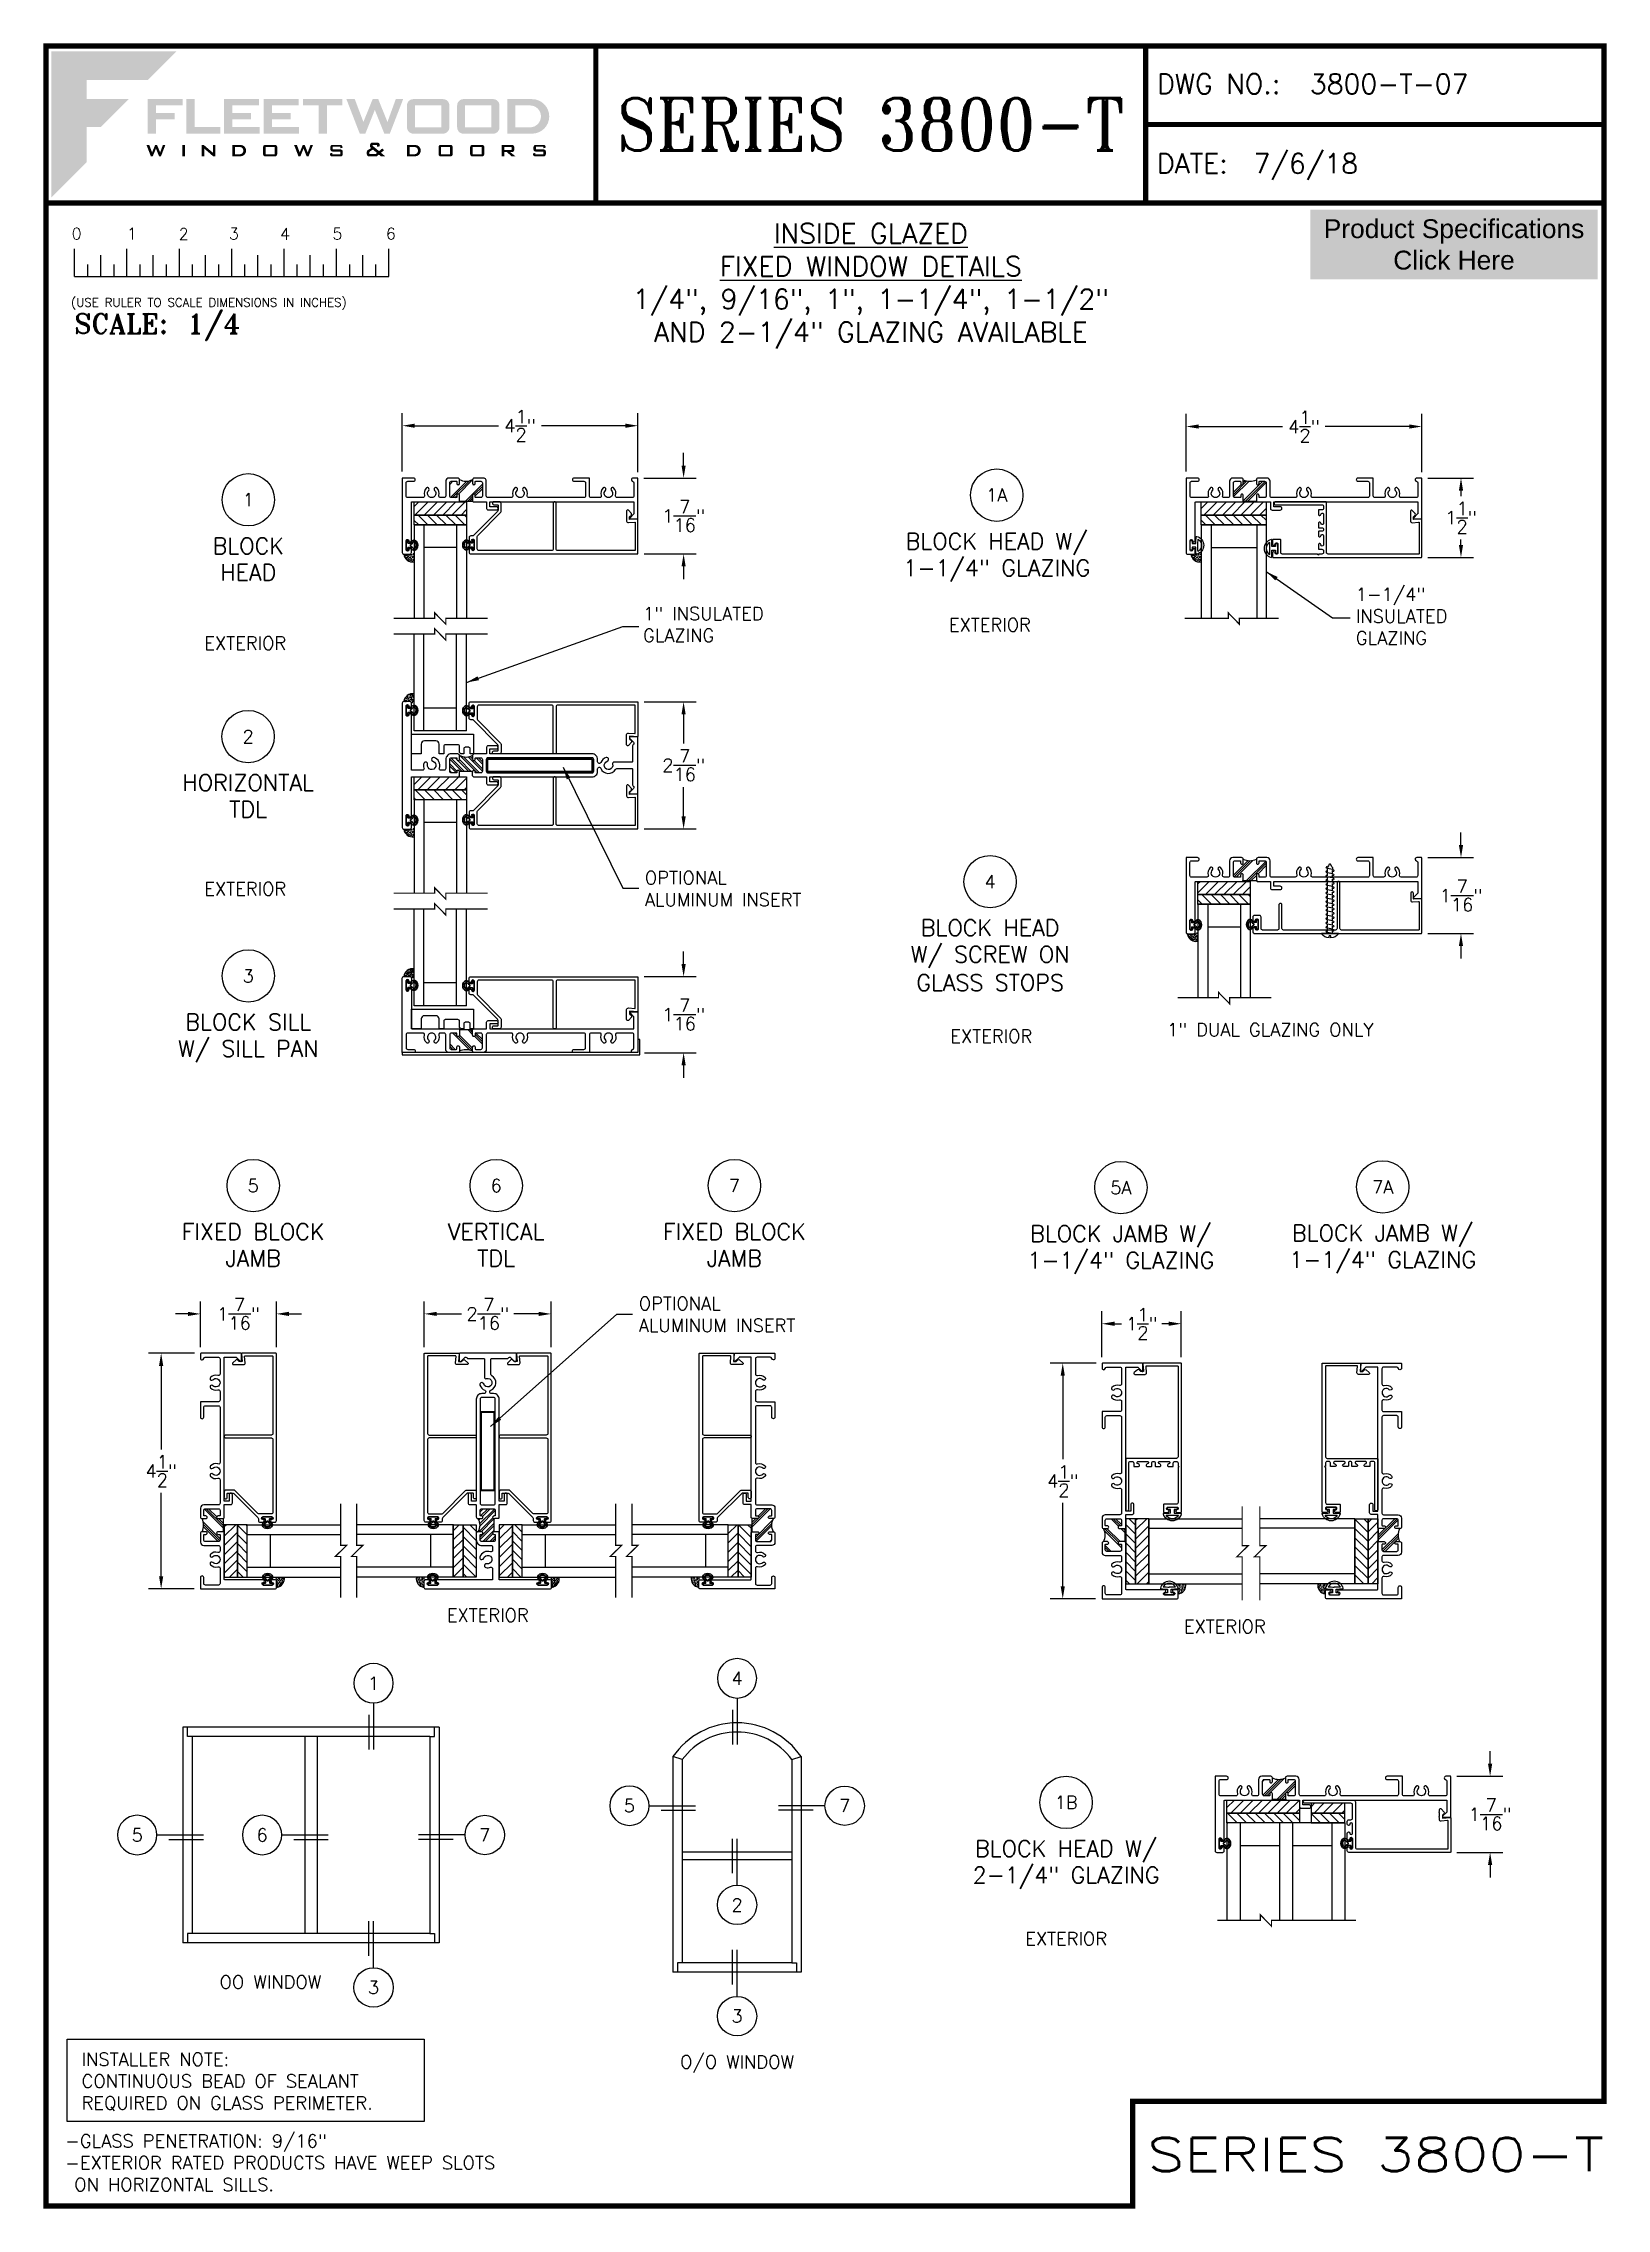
# Paper-space layout 'QUARTER SCALE' of a CAD drawing. Extents: x 0.3 to 7.8, y 0 to 10.3.
# The model-space entities are those that its viewports show. They can reach past a viewport. Long polylines and large blocks are cut down to what shows.
import ezdxf
from ezdxf.enums import TextEntityAlignment as Align

# ---------------------------------------------------------------- set-up
doc = ezdxf.new("R2010")
doc.units = 0
doc.header["$MEASUREMENT"] = 0
doc.layers.get('0').update_dxf_attribs({"linetype": 'CONTINUOUS'})
doc.layers.get('Defpoints').update_dxf_attribs({"linetype": 'CONTINUOUS'})
for name, color, linetype in [('Ballons', 7, 'CONTINUOUS'), ('DIM', 7, 'CONTINUOUS'), ('ELEV_FRAME', 1, 'CONTINUOUS'), ('ELEV_TEXT', 7, 'CONTINUOUS'), ('FRAME', 1, 'CONTINUOUS'), ('GEOMETRY', 1, 'CONTINUOUS'), ('GLASS', 7, 'CONTINUOUS'), ('MISC.', 7, 'CONTINUOUS'), ('SETTING BLOCKS', 7, 'CONTINUOUS'), ('SETTING_BLOCK', 4, 'CONTINUOUS'), ('TEXT', 7, 'CONTINUOUS'), ('TITLE_BLOCK', 7, 'CONTINUOUS')]:
    doc.layers.add(name, color=color, linetype=linetype)
doc.layers.add('PROFILE NUMBER', color=150, linetype='CONTINUOUS', lineweight=35)
doc.layers.add('VP', color=40, linetype='CONTINUOUS', plot=False)
doc.layers.get('VP').off()
doc.styles.add('ROMANS', font='romans')
doc.styles.add('ROMANT', font='romant')
doc.styles.add('SIMPLEX-050', font='simplex.shx', dxfattribs={"height": 0.05})
doc.styles.add('SIMPLEX-094', font='simplex.shx', dxfattribs={"height": 0.094})
doc.styles.get("Standard").update_dxf_attribs({"font": 'simplex.shx'})
doc.dimstyles.new('QUARTER SCALE', dxfattribs={"dimtxt": 0.0625, "dimasz": 0.06, "dimexe": 0.06, "dimexo": 0.031, "dimgap": 0.031, "dimtad": 0, "dimtih": 1, "dimtoh": 1, "dimdec": 4, "dimzin": 0, "dimdsep": 46, "dimlunit": 5, "dimtxsty": 'Standard', "dimcen": 0.09, "dimadec": 0, "dimazin": 0, "dimtfac": 1, "dimtdec": 4, "dimtofl": 0, "dimtmove": 0, "dimatfit": 3, "dimfxl": 0, "dimtolj": 1, "dimtzin": 0, "dimarcsym": 0})
pattern_1 = [(225, (-13.37733, 25.16927), (0.0883883, -0.0883883), [])]
pattern_2 = [(315, (-13.37733, 25.16927), (0.0883883, 0.0883883), [])]

psp = doc.layouts.new('QUARTER SCALE')

# ---------------------------------------------------------------- texts
at = {"layer": 'TEXT'}
for p in [(4.623556, 7.516986), (1.068893, 7.429716), (1.068893, 6.256835), (4.630202, 5.553432)]:
    psp.add_text('EXTERIOR', height=0.0625, dxfattribs=at).set_placement(p)
for s, p in [('EXTERIOR', (2.42213, 2.821017)), ('EXTERIOR', (5.940395, 2.766559)), ('EXTERIOR', (5.182973, 1.2763)), ('OO WINDOW', (1.384629, 1.069514)), ('O/O WINDOW', (3.612091, 0.687861)), ('O/O WINDOW', (3.612091, 0.687861))]:
    psp.add_text(s, height=0.0625, dxfattribs=at).set_placement(p, align=Align.MIDDLE_CENTER)
for s, insert, char_height, width, attachment_point in [('\\A1;{\\LINSIDE GLAZED\\PFIXED WINDOW DETAILS\\P}1/4", 9/16", 1", 1-1/4", 1-1/2"\\PAND 2-1/4" GLAZING AVAILABLE', (4.2505, 9.166064), 0.094, 2.625, 5), ('1-1/4" INSULATED \\PGLAZING', (6.565919, 7.589768), 0.0625, 0.7389881, 4), ('1" INSULATED\\PGLAZING', (3.163195, 7.633501), 0.0625, 0.64525175, 1), ('OPTIONAL\\PALUMINUM INSERT', (3.172007, 6.372321), 0.0625, 1.2078187, 1), ('1" DUAL GLAZING ONLY', (5.664546, 5.646915), 0.0625, 1.15809915, 1), ('OPTIONAL\\PALUMINUM INSERT', (3.143034, 4.339738), 0.0625, 1.2078187, 1), ('INSTALLER NOTE:\\PCONTINUOUS BEAD OF SEALANT REQUIRED ON GLASS PERIMETER.', (0.483159, 0.731992), 0.0625, 1.68546394, 1), ('\\A1;-GLASS PENETRATION: 9/16"\\P-EXTERIOR RATED PRODUCTS HAVE WEEP SLOTS\\P ON HORIZONTAL SILLS.', (0.405442, 0.34209), 0.0625, 3.0285, 1)]:
    psp.add_mtext(s, dxfattribs=dict(at, insert=insert, char_height=char_height, width=width, attachment_point=attachment_point))
at = {"layer": 'TEXT', "color": 5, "insert": (7.034617, 9.363923), "char_height": 0.09, "width": 1.33901615, "attachment_point": 5}
psp.add_mtext('{\\fArial|b0|i0|c0|p34;Product Specifications\\PClick Here}', dxfattribs=at)

msp = doc.modelspace()

# ---------------------------------------------------------------- blocks, each defined once
blk = doc.blocks.new('*D28')
at = {"layer": 'Defpoints', "color": 0}
for p in [(5.357, 4.024), (5.167, 2.899), (5.354, 2.899)]:
    blk.add_point(p, dxfattribs=at)
at = {"layer": 'DIM', "color": 0, "lineweight": -2}
for p, q in [((5.326, 4.024), (5.107, 4.024)), ((5.167, 3.964), (5.167, 3.565)), ((5.167, 2.959), (5.167, 3.357)), ((5.323, 2.899), (5.107, 2.899))]:
    blk.add_line(p, q, dxfattribs=at)
at = {"layer": 'DIM', "color": 0}
for points in [[(5.157, 3.964), (5.177, 3.964), (5.167, 4.024)], [(5.157, 2.959), (5.177, 2.959), (5.167, 2.899)]]:
    blk.add_solid(points, dxfattribs=at)
at = {"layer": 'DIM', "color": 0, "insert": (5.167, 3.461), "char_height": 0.0625, "attachment_point": 5}
blk.add_mtext('\\A1;4{\\H1.000000x;\\S1/2;}"', dxfattribs=at)
blk = doc.blocks.new('sectball')
blk.add_circle((0, 0), 0.125)
blk.add_attdef('NO', text='', height=0.062).set_placement((0, 0), align=Align.MIDDLE_CENTER)
for tag, p in [('LINE1', (0, -0.259)), ('LINE2', (0, -0.386)), ('LINE3', (0, -0.521))]:
    blk.add_attdef(tag, text='', height=0.078).set_placement(p, align=Align.CENTER)
blk = doc.blocks.new('*D29')
at = {"layer": 'Defpoints', "color": 0}
for p in [(5.733, 4.212), (5.354, 4.021), (5.733, 4.022)]:
    blk.add_point(p, dxfattribs=at)
at = {"layer": 'DIM', "color": 0, "lineweight": -2}
for p, q in [((5.354, 4.052), (5.354, 4.272)), ((5.733, 4.053), (5.733, 4.272)), ((5.414, 4.212), (5.447, 4.212)), ((5.673, 4.212), (5.64, 4.212))]:
    blk.add_line(p, q, dxfattribs=at)
at = {"layer": 'DIM', "color": 0}
for points in [[(5.414, 4.222), (5.414, 4.202), (5.354, 4.212)], [(5.673, 4.222), (5.673, 4.202), (5.733, 4.212)]]:
    blk.add_solid(points, dxfattribs=at)
at = {"layer": 'DIM', "color": 0, "insert": (5.544, 4.212), "char_height": 0.0625, "attachment_point": 5}
blk.add_mtext('\\A1;1{\\H1.000000x;\\S1/2;}"', dxfattribs=at)
blk = doc.blocks.new('Ballon- lines up')
for p, q in [((-0.022, 0.151), (-0.022, 0.316)), ((0, 0.094), (0, 0.316))]:
    blk.add_line(p, q)
blk.add_circle((0, 0), 0.094)
blk.add_attdef('NO', text='', height=0.062).set_placement((0, 0), align=Align.MIDDLE_CENTER)
blk = doc.blocks.new('Ballon- lines left')
for p, q in [((-0.094, 0), (-0.316, 0)), ((-0.151, -0.022), (-0.316, -0.022))]:
    blk.add_line(p, q)
blk.add_circle((0, 0), 0.094)
blk.add_attdef('NO', text='', height=0.062).set_placement((0, 0), align=Align.MIDDLE_CENTER)
blk = doc.blocks.new('Ballon- lines down')
for p, q in [((0, -0.094), (0, -0.316)), ((0.022, -0.151), (0.022, -0.316))]:
    blk.add_line(p, q)
blk.add_circle((0, 0), 0.094)
blk.add_attdef('NO', text='', height=0.062).set_placement((0, 0), align=Align.MIDDLE_CENTER)
blk = doc.blocks.new('*D30')
at = {"layer": 'Defpoints', "color": 0}
for p in [(3.137, 7.181), (3.137, 6.574), (3.357, 6.574)]:
    blk.add_point(p, dxfattribs=at)
at = {"layer": 'DIM', "color": 0, "lineweight": -2}
for p, q in [((3.168, 7.181), (3.417, 7.181)), ((3.357, 7.121), (3.357, 6.982)), ((3.357, 6.634), (3.357, 6.774)), ((3.168, 6.574), (3.417, 6.574))]:
    blk.add_line(p, q, dxfattribs=at)
at = {"layer": 'DIM', "color": 0}
for points in [[(3.347, 7.121), (3.367, 7.121), (3.357, 7.181)], [(3.347, 6.634), (3.367, 6.634), (3.357, 6.574)]]:
    blk.add_solid(points, dxfattribs=at)
at = {"layer": 'DIM', "color": 0, "insert": (3.357, 6.878), "char_height": 0.0625, "attachment_point": 5}
blk.add_mtext('\\A1;2{\\H1.000000x;\\S7/16;}"', dxfattribs=at)
blk = doc.blocks.new('*D31')
at = {"layer": 'Defpoints', "color": 0}
for p in [(3.137, 5.869), (3.139, 5.506), (3.357, 5.506)]:
    blk.add_point(p, dxfattribs=at)
at = {"layer": 'DIM', "color": 0, "lineweight": -2}
for p, q in [((3.357, 5.929), (3.357, 5.989)), ((3.168, 5.869), (3.417, 5.869)), ((3.17, 5.506), (3.417, 5.506)), ((3.357, 5.446), (3.357, 5.386))]:
    blk.add_line(p, q, dxfattribs=at)
at = {"layer": 'DIM', "color": 0}
for points in [[(3.347, 5.929), (3.367, 5.929), (3.357, 5.869)], [(3.347, 5.446), (3.367, 5.446), (3.357, 5.506)]]:
    blk.add_solid(points, dxfattribs=at)
at = {"layer": 'DIM', "color": 0, "insert": (3.357, 5.688), "char_height": 0.0625, "attachment_point": 5}
blk.add_mtext('\\A1;1{\\H1.000000x;\\S7/16;}"', dxfattribs=at)
blk = doc.blocks.new('*D32')
at = {"layer": 'Defpoints', "color": 0}
for p in [(3.136, 8.249), (3.137, 7.887), (3.357, 7.887)]:
    blk.add_point(p, dxfattribs=at)
at = {"layer": 'DIM', "color": 0, "lineweight": -2}
for p, q in [((3.357, 8.309), (3.357, 8.369)), ((3.167, 8.249), (3.417, 8.249)), ((3.168, 7.887), (3.417, 7.887)), ((3.357, 7.827), (3.357, 7.767))]:
    blk.add_line(p, q, dxfattribs=at)
at = {"layer": 'DIM', "color": 0}
for points in [[(3.347, 8.309), (3.367, 8.309), (3.357, 8.249)], [(3.347, 7.827), (3.367, 7.827), (3.357, 7.887)]]:
    blk.add_solid(points, dxfattribs=at)
at = {"layer": 'DIM', "color": 0, "insert": (3.357, 8.068), "char_height": 0.0625, "attachment_point": 5}
blk.add_mtext('\\A1;1{\\H1.000000x;\\S7/16;}"', dxfattribs=at)
blk = doc.blocks.new('*D33')
at = {"layer": 'Defpoints', "color": 0}
for p in [(6.878, 8.249), (7.068, 8.249), (6.878, 7.87)]:
    blk.add_point(p, dxfattribs=at)
at = {"layer": 'DIM', "color": 0, "lineweight": -2}
for p, q in [((6.909, 8.249), (7.128, 8.249)), ((7.068, 8.189), (7.068, 8.163)), ((6.909, 7.87), (7.128, 7.87)), ((7.068, 7.93), (7.068, 7.956))]:
    blk.add_line(p, q, dxfattribs=at)
at = {"layer": 'DIM', "color": 0}
for points in [[(7.058, 8.189), (7.078, 8.189), (7.068, 8.249)], [(7.058, 7.93), (7.078, 7.93), (7.068, 7.87)]]:
    blk.add_solid(points, dxfattribs=at)
at = {"layer": 'DIM', "color": 0, "insert": (7.068, 8.06), "char_height": 0.0625, "attachment_point": 5}
blk.add_mtext('\\A1;1{\\H1.000000x;\\S1/2;}"', dxfattribs=at)
blk = doc.blocks.new('*D34')
at = {"layer": 'Defpoints', "color": 0}
for p in [(6.881, 8.495), (5.756, 8.249), (6.881, 8.247)]:
    blk.add_point(p, dxfattribs=at)
at = {"layer": 'DIM', "color": 0, "lineweight": -2}
for p, q in [((5.756, 8.28), (5.756, 8.555)), ((5.816, 8.495), (6.216, 8.495)), ((6.821, 8.495), (6.42, 8.495)), ((6.881, 8.278), (6.881, 8.555))]:
    blk.add_line(p, q, dxfattribs=at)
at = {"layer": 'DIM', "color": 0}
for points in [[(5.816, 8.505), (5.816, 8.485), (5.756, 8.495)], [(6.821, 8.505), (6.821, 8.485), (6.881, 8.495)]]:
    blk.add_solid(points, dxfattribs=at)
at = {"layer": 'DIM', "color": 0, "insert": (6.318, 8.495), "char_height": 0.0625, "attachment_point": 5}
blk.add_mtext('\\A1;4{\\H1.000000x;\\S1/2;}"', dxfattribs=at)
blk = doc.blocks.new('Quarter')
for p, q in [((0.137, -0.35), (0.137, -0.219)), ((0.2, -0.35), (0.2, -0.294)), ((0.262, -0.35), (0.262, -0.249)), ((0.325, -0.35), (0.325, -0.294)), ((0.387, -0.35), (0.387, -0.219)), ((0.45, -0.35), (0.45, -0.294)), ((0.512, -0.35), (0.512, -0.249)), ((0.575, -0.35), (0.575, -0.294)), ((0.637, -0.35), (0.637, -0.219)), ((0.7, -0.35), (0.7, -0.294)), ((0.762, -0.35), (0.762, -0.249)), ((0.825, -0.35), (0.825, -0.294)), ((0.887, -0.35), (0.887, -0.219)), ((0.95, -0.35), (0.95, -0.294)), ((1.012, -0.35), (1.012, -0.249)), ((1.075, -0.35), (1.075, -0.294)), ((1.137, -0.35), (1.137, -0.219)), ((1.2, -0.35), (1.2, -0.294)), ((1.262, -0.35), (1.262, -0.249)), ((1.325, -0.35), (1.325, -0.294)), ((1.387, -0.35), (1.387, -0.219)), ((1.45, -0.35), (1.45, -0.294)), ((1.512, -0.35), (1.512, -0.249)), ((1.575, -0.35), (1.575, -0.294)), ((1.637, -0.35), (1.637, -0.219)), ((0.137, -0.35), (1.637, -0.35))]:
    blk.add_line(p, q)
for s, p in [('0', (0.123, -0.174)), ('1', (0.387, -0.174)), ('2', (0.634, -0.175)), ('3', (0.874, -0.174)), ('4', (1.118, -0.175)), ('5', (1.368, -0.174)), ('6', (1.623, -0.174))]:
    blk.add_text(s, height=0.055).set_placement(p)
at = {"style": 'ROMANS'}
blk.add_text('(USE RULER TO SCALE DIMENSIONS IN INCHES)', height=0.04115, dxfattribs=at).set_placement((0.12, -0.495))
blk = doc.blocks.new('Fleetwood_Logo_6-10-15')
h = blk.add_hatch(color=154)
h.dxf.hatch_style = 1
h.paths.add_polyline_path([(0.2526, -0.0017), (0.0019, -0.0017), (0.0019, -0.2942), (0.0725, -0.2236), (0.0725, -0.1535), (0.1007, -0.1535), (0.1567, -0.0976), (0.0725, -0.0976), (0.0725, -0.0596), (0.1946, -0.0596)])
h = blk.add_hatch(color=251)
h.dxf.hatch_style = 1
h.paths.add_polyline_path([(0.2487, -0.1256), (0.2112, -0.1256), (0.2112, -0.1102), (0.2647, -0.1102), (0.2647, -0.0976), (0.1946, -0.0976), (0.1946, -0.1667), (0.2112, -0.1667), (0.2112, -0.1377), (0.2487, -0.1377)])
h = blk.add_hatch(color=251)
h.dxf.hatch_style = 1
h.paths.add_polyline_path([(0.2886, -0.0976), (0.272, -0.0976), (0.272, -0.1667), (0.3401, -0.1667), (0.3401, -0.1535), (0.2886, -0.1535)])
h = blk.add_hatch(color=251)
h.dxf.hatch_style = 1
h.paths.add_polyline_path([(0.4175, -0.0976), (0.3474, -0.0976), (0.3474, -0.1667), (0.4185, -0.1667), (0.4185, -0.1534), (0.364, -0.1534), (0.364, -0.1377), (0.4015, -0.1377), (0.4015, -0.1256), (0.364, -0.1256), (0.364, -0.1102), (0.4175, -0.1102)])
h = blk.add_hatch(color=251)
h.dxf.hatch_style = 1
h.paths.add_polyline_path([(0.4965, -0.0976), (0.4264, -0.0976), (0.4264, -0.1667), (0.4975, -0.1667), (0.4975, -0.1534), (0.443, -0.1534), (0.443, -0.1377), (0.4804, -0.1377), (0.4804, -0.1256), (0.443, -0.1256), (0.443, -0.1102), (0.4965, -0.1102)])
h = blk.add_hatch(color=251)
h.dxf.hatch_style = 1
h.paths.add_polyline_path([(0.5842, -0.0976), (0.5054, -0.0976), (0.5054, -0.1102), (0.5365, -0.1102), (0.5365, -0.1667), (0.5531, -0.1667), (0.5531, -0.1102), (0.5842, -0.1102)])
h = blk.add_hatch(color=251)
h.dxf.hatch_style = 1
h.paths.add_polyline_path([(0.6089, -0.0976), (0.5921, -0.0976), (0.6188, -0.1667), (0.63, -0.1667), (0.6489, -0.1192), (0.6679, -0.1667), (0.6789, -0.1667), (0.7056, -0.0976), (0.6908, -0.0976), (0.6742, -0.1433), (0.6558, -0.0976), (0.6446, -0.0976), (0.6261, -0.1433)])
h = blk.add_hatch(color=251)
h.dxf.hatch_style = 1
h.paths.add_polyline_path([(0.7853, -0.0976), (0.726, -0.0976, 0.414214), (0.7133, -0.1102), (0.7133, -0.154, 0.414214), (0.726, -0.1667), (0.7853, -0.1667, 0.414214), (0.798, -0.154), (0.798, -0.1102, 0.414214)])
h.paths.add_polyline_path([(0.7819, -0.1102), (0.7819, -0.154), (0.7294, -0.154), (0.7294, -0.1102)], flags=16)
h = blk.add_hatch(color=251)
h.dxf.hatch_style = 1
h.paths.add_polyline_path([(0.8856, -0.0976), (0.8262, -0.0976, 0.414214), (0.8136, -0.1102), (0.8136, -0.154, 0.414214), (0.8262, -0.1667), (0.8856, -0.1667, 0.414214), (0.8982, -0.154), (0.8982, -0.1102, 0.414214)])
h.paths.add_polyline_path([(0.8822, -0.1102), (0.8822, -0.154), (0.8296, -0.154), (0.8296, -0.1102)], flags=16)
h = blk.add_hatch(color=251)
h.dxf.hatch_style = 1
h.paths.add_polyline_path([(0.9632, -0.0976), (0.914, -0.0976), (0.914, -0.1667), (0.9632, -0.1667, 1)])
h.paths.add_polyline_path([(0.9301, -0.1102), (0.9593, -0.1102, -1), (0.9593, -0.154), (0.9301, -0.154)], flags=16)
h = blk.add_hatch(color=7)
h.dxf.hatch_style = 1
h.paths.add_polyline_path([(0.2301, -0.1891), (0.2251, -0.1891), (0.2196, -0.2043), (0.2134, -0.1891), (0.2097, -0.1891), (0.2035, -0.2043), (0.1978, -0.1891), (0.1922, -0.1891), (0.2011, -0.2121), (0.2048, -0.2121), (0.2112, -0.1963), (0.2175, -0.2121), (0.2212, -0.2121)])
h = blk.add_hatch(color=7)
h.dxf.hatch_style = 1
h.paths.add_polyline_path([(0.2691, -0.1891), (0.2637, -0.1891), (0.2637, -0.2118), (0.2637, -0.2121), (0.2691, -0.2121)])
h = blk.add_hatch(color=7)
h.dxf.hatch_style = 1
h.paths.add_polyline_path([(0.3077, -0.1964), (0.3259, -0.2121), (0.3298, -0.2121), (0.3298, -0.1891), (0.325, -0.1891), (0.325, -0.2047), (0.3067, -0.1891), (0.3029, -0.1891), (0.3029, -0.2121), (0.3077, -0.2121)])
h = blk.add_hatch(color=7)
h.dxf.hatch_style = 1
h.paths.add_polyline_path([(0.3801, -0.1891), (0.3637, -0.1891), (0.3637, -0.2121), (0.3801, -0.2121, 1)])
h.paths.add_polyline_path([(0.3691, -0.2079), (0.3691, -0.1933), (0.3788, -0.1933, -1), (0.3788, -0.2079)], flags=16)
h = blk.add_hatch(color=7)
h.dxf.hatch_style = 1
h.paths.add_polyline_path([(0.4537, -0.2079), (0.4537, -0.1933, 0.414214), (0.4495, -0.1891), (0.4297, -0.1891, 0.414214), (0.4255, -0.1933), (0.4255, -0.2079, 0.414214), (0.4297, -0.2121), (0.4495, -0.2121, 0.414214)])
h.paths.add_polyline_path([(0.4308, -0.2079), (0.4308, -0.1933), (0.4484, -0.1933), (0.4484, -0.2079)], flags=16)
h = blk.add_hatch(color=7)
h.dxf.hatch_style = 1
h.paths.add_polyline_path([(0.5253, -0.1891), (0.5203, -0.1891), (0.5148, -0.2043), (0.5087, -0.1891), (0.5049, -0.1891), (0.4988, -0.2043), (0.493, -0.1891), (0.4874, -0.1891), (0.4963, -0.2121), (0.5001, -0.2121), (0.5064, -0.1963), (0.5127, -0.2121), (0.5164, -0.2121)])
h = blk.add_hatch(color=7)
h.dxf.hatch_style = 1
h.paths.add_polyline_path([(0.5801, -0.1891), (0.5643, -0.1891, 0.414214), (0.56, -0.1933), (0.56, -0.1981, 0.414214), (0.5643, -0.2024), (0.58, -0.2024), (0.58, -0.2078), (0.5637, -0.2078), (0.5637, -0.2052), (0.5591, -0.2062), (0.5591, -0.2078, 0.414214), (0.5634, -0.2121), (0.5805, -0.2121, 0.414214), (0.5848, -0.2078), (0.5848, -0.2024, 0.414214), (0.5805, -0.1982), (0.5648, -0.1982), (0.5648, -0.193), (0.5798, -0.193), (0.5798, -0.1958), (0.5843, -0.1948), (0.5843, -0.1933, 0.414214)])
h = blk.add_hatch(color=7)
h.dxf.hatch_style = 1
h.paths.add_polyline_path([(0.645, -0.1913, -0.222262), (0.6447, -0.1906), (0.6447, -0.1892), (0.6535, -0.1892), (0.6535, -0.193), (0.6587, -0.1918), (0.6587, -0.189, 0.414214), (0.6544, -0.1847), (0.6437, -0.1847, 0.414214), (0.6394, -0.189), (0.6394, -0.1922, 0.222262), (0.6407, -0.1948), (0.6415, -0.1955), (0.6345, -0.1998, 0.260684), (0.6329, -0.2027), (0.6329, -0.2078, 0.414214), (0.6372, -0.2121), (0.6514, -0.2121, 0.17577), (0.6536, -0.2113), (0.657, -0.2085), (0.6614, -0.2121), (0.6699, -0.2121), (0.6613, -0.2049), (0.6676, -0.1997), (0.6637, -0.1964), (0.6574, -0.2017)])
h.paths.add_polyline_path([(0.6532, -0.2052), (0.6509, -0.2072, -0.17577), (0.6502, -0.2074), (0.6382, -0.2074), (0.6382, -0.2033, -0.260684), (0.6387, -0.2025), (0.6451, -0.1985)], flags=16)
h = blk.add_hatch(color=7)
h.dxf.hatch_style = 1
h.paths.add_polyline_path([(0.7294, -0.1891), (0.713, -0.1891), (0.713, -0.2121), (0.7294, -0.2121, 1)])
h.paths.add_polyline_path([(0.7184, -0.2079), (0.7184, -0.1933), (0.7281, -0.1933, -1), (0.7281, -0.2079)], flags=16)
h = blk.add_hatch(color=7)
h.dxf.hatch_style = 1
h.paths.add_polyline_path([(0.8045, -0.2079), (0.8045, -0.1933, 0.414214), (0.8003, -0.1891), (0.7805, -0.1891, 0.414214), (0.7763, -0.1933), (0.7763, -0.2079, 0.414214), (0.7805, -0.2121), (0.8003, -0.2121, 0.414214)])
h.paths.add_polyline_path([(0.7816, -0.2079), (0.7816, -0.1933), (0.7992, -0.1933), (0.7992, -0.2079)], flags=16)
h = blk.add_hatch(color=7)
h.dxf.hatch_style = 1
h.paths.add_polyline_path([(0.8678, -0.2079), (0.8678, -0.1933, 0.414214), (0.8636, -0.1891), (0.8438, -0.1891, 0.414214), (0.8396, -0.1933), (0.8396, -0.2079, 0.414214), (0.8438, -0.2121), (0.8636, -0.2121, 0.414214)])
h.paths.add_polyline_path([(0.8449, -0.2079), (0.8449, -0.1933), (0.8624, -0.1933), (0.8624, -0.2079)], flags=16)
h = blk.add_hatch(color=7)
h.dxf.hatch_style = 1
h.paths.add_polyline_path([(0.9277, -0.1993), (0.9277, -0.1933, 0.414214), (0.9235, -0.1891), (0.9028, -0.1891), (0.9028, -0.2121), (0.9082, -0.2121), (0.9082, -0.2035), (0.9131, -0.2035), (0.9224, -0.2121), (0.9303, -0.2121), (0.9197, -0.2035), (0.9235, -0.2035, 0.414214)])
h.paths.add_polyline_path([(0.9082, -0.1993), (0.9082, -0.1933), (0.9214, -0.1933, -0.414214), (0.9224, -0.1943), (0.9224, -0.1983, -0.414214), (0.9214, -0.1993)], flags=16)
h = blk.add_hatch(color=7)
h.dxf.hatch_style = 1
h.paths.add_polyline_path([(0.9867, -0.1982), (0.971, -0.1982), (0.971, -0.193), (0.9859, -0.193), (0.9859, -0.1958), (0.9905, -0.1948), (0.9905, -0.1933, 0.414214), (0.9863, -0.1891), (0.9705, -0.1891, 0.414214), (0.9662, -0.1933), (0.9662, -0.1981, 0.414214), (0.9705, -0.2024), (0.9862, -0.2024), (0.9862, -0.2078), (0.9699, -0.2078), (0.9699, -0.2052), (0.9653, -0.2062), (0.9653, -0.2078, 0.414214), (0.9696, -0.2121), (0.9867, -0.2121, 0.414214), (0.991, -0.2078), (0.991, -0.2024, 0.414214)])
blk = doc.blocks.new('A-SIZE_P_QS')
at = {"const_width": 0.025}
blk.add_lwpolyline([(7.751, 0.5), (7.751, 10.312), (0.313, 10.312), (0.313, 0), (5.501, 0), (5.501, 0.5)], close=True, dxfattribs=at)
for points in [[(2.938, 10.312), (2.938, 9.562)], [(5.563, 10.312), (5.563, 9.562)], [(5.563, 9.937), (7.751, 9.937)], [(0.313, 9.562), (7.751, 9.562)]]:
    blk.add_lwpolyline(points, dxfattribs=at)
at = {"xscale": 2.387023416083395, "yscale": 2.387023416083395, "zscale": 2.387023416083395}
blk.add_blockref('Fleetwood_Logo_6-10-15', (0.334, 10.291), dxfattribs=at)
blk.add_blockref('Quarter', (0.313, 9.562))
at = {"style": 'SIMPLEX-094'}
for s, p in [('DWG NO.:', (5.617, 10.084)), ('DATE:', (5.616, 9.704))]:
    blk.add_text(s, height=0.094, dxfattribs=at).set_placement(p)
for tag, p, style in [('DWG_NO', (6.346, 10.084), 'SIMPLEX-094'), ('DATE', (6.077, 9.704), 'SIMPLEX-094'), ('SCALE', (0.988, 8.939), 'ROMANT')]:
    blk.add_attdef(tag, p, '', height=0.094, dxfattribs=dict(style=style))
for tag, height, style, width, p, p2 in [('DWG_NO_F', 0.094, 'SIMPLEX-094', 1.745692, (6.347, 10.084), (7.683, 10.084)), ('PRODUCT', 0.25, 'ROMANT', 1.349007, (3.038, 9.812), (5.463, 9.812)), ('PRODUCT', 0.16, 'SIMPLEX-050', 20.447274, (5.57, 0.167), (7.751, 0.167))]:
    blk.add_attdef(tag, text='', height=height, dxfattribs=dict(style=style, width=width)).set_placement(p, p2, align=Align.FIT)
at = {"layer": 'TITLE_BLOCK', "style": 'ROMANT'}
blk.add_text('SCALE:', height=0.094, dxfattribs=at).set_placement((0.449, 8.939))
blk = doc.blocks.new('*D101')
at = {"layer": 'Defpoints', "color": 0}
for p in [(3.139, 8.499), (2.014, 8.249), (3.139, 8.247)]:
    blk.add_point(p, dxfattribs=at)
at = {"layer": 'DIM', "color": 0, "lineweight": -2}
for p, q in [((2.014, 8.28), (2.014, 8.559)), ((2.074, 8.499), (2.474, 8.499)), ((3.079, 8.499), (2.679, 8.499)), ((3.139, 8.278), (3.139, 8.559))]:
    blk.add_line(p, q, dxfattribs=at)
at = {"layer": 'DIM', "color": 0}
for points in [[(2.074, 8.509), (2.074, 8.489), (2.014, 8.499)], [(3.079, 8.509), (3.079, 8.489), (3.139, 8.499)]]:
    blk.add_solid(points, dxfattribs=at)
at = {"layer": 'DIM', "color": 0, "insert": (2.576, 8.499), "char_height": 0.0625, "attachment_point": 5}
blk.add_mtext('\\A1;4{\\H1.000000x;\\S1/2;}"', dxfattribs=at)
blk = doc.blocks.new('*D102')
at = {"layer": 'Defpoints', "color": 0}
for p in [(6.878, 6.437), (6.878, 6.075), (7.068, 6.075)]:
    blk.add_point(p, dxfattribs=at)
at = {"layer": 'DIM', "color": 0, "lineweight": -2}
for p, q in [((7.068, 6.497), (7.068, 6.557)), ((6.909, 6.437), (7.128, 6.437)), ((6.909, 6.075), (7.128, 6.075)), ((7.068, 6.015), (7.068, 5.955))]:
    blk.add_line(p, q, dxfattribs=at)
at = {"layer": 'DIM', "color": 0}
for points in [[(7.058, 6.497), (7.078, 6.497), (7.068, 6.437)], [(7.058, 6.015), (7.078, 6.015), (7.068, 6.075)]]:
    blk.add_solid(points, dxfattribs=at)
at = {"layer": 'DIM', "color": 0, "insert": (7.068, 6.256), "char_height": 0.0625, "attachment_point": 5}
blk.add_mtext('\\A1;1{\\H1.000000x;\\S7/16;}"', dxfattribs=at)
blk = doc.blocks.new('*D103')
at = {"layer": 'Defpoints', "color": 0}
for p in [(1.053, 4.071), (0.863, 2.946), (1.051, 2.946)]:
    blk.add_point(p, dxfattribs=at)
at = {"layer": 'DIM', "color": 0, "lineweight": -2}
for p, q in [((1.022, 4.071), (0.803, 4.071)), ((0.863, 4.011), (0.863, 3.612)), ((0.863, 3.006), (0.863, 3.405)), ((1.02, 2.946), (0.803, 2.946))]:
    blk.add_line(p, q, dxfattribs=at)
at = {"layer": 'DIM', "color": 0}
for points in [[(0.853, 4.011), (0.873, 4.011), (0.863, 4.071)], [(0.853, 3.006), (0.873, 3.006), (0.863, 2.946)]]:
    blk.add_solid(points, dxfattribs=at)
at = {"layer": 'DIM', "color": 0, "insert": (0.863, 3.509), "char_height": 0.0625, "attachment_point": 5}
blk.add_mtext('\\A1;4{\\H1.000000x;\\S1/2;}"', dxfattribs=at)
blk = doc.blocks.new('*D104')
at = {"layer": 'Defpoints', "color": 0}
for p in [(1.413, 4.259), (1.051, 4.069), (1.413, 4.069)]:
    blk.add_point(p, dxfattribs=at)
at = {"layer": 'DIM', "color": 0, "lineweight": -2}
for p, q in [((0.991, 4.259), (0.931, 4.259)), ((1.051, 4.1), (1.051, 4.319)), ((1.413, 4.1), (1.413, 4.319)), ((1.473, 4.259), (1.533, 4.259))]:
    blk.add_line(p, q, dxfattribs=at)
at = {"layer": 'DIM', "color": 0}
for points in [[(0.991, 4.269), (0.991, 4.249), (1.051, 4.259)], [(1.473, 4.269), (1.473, 4.249), (1.413, 4.259)]]:
    blk.add_solid(points, dxfattribs=at)
at = {"layer": 'DIM', "color": 0, "insert": (1.232, 4.259), "char_height": 0.0625, "attachment_point": 5}
blk.add_mtext('\\A1;1{\\H1.000000x;\\S7/16;}"', dxfattribs=at)
blk = doc.blocks.new('*D105')
at = {"layer": 'Defpoints', "color": 0}
for p in [(2.725, 4.259), (2.119, 4.069), (2.725, 4.069)]:
    blk.add_point(p, dxfattribs=at)
at = {"layer": 'DIM', "color": 0, "lineweight": -2}
for p, q in [((2.119, 4.1), (2.119, 4.319)), ((2.179, 4.259), (2.297, 4.259)), ((2.665, 4.259), (2.547, 4.259)), ((2.725, 4.1), (2.725, 4.319))]:
    blk.add_line(p, q, dxfattribs=at)
at = {"layer": 'DIM', "color": 0}
for points in [[(2.179, 4.269), (2.179, 4.249), (2.119, 4.259)], [(2.665, 4.269), (2.665, 4.249), (2.725, 4.259)]]:
    blk.add_solid(points, dxfattribs=at)
at = {"layer": 'DIM', "color": 0, "insert": (2.422, 4.259), "char_height": 0.0625, "attachment_point": 5}
blk.add_mtext('\\A1;2{\\H1.000000x;\\S7/16;}"', dxfattribs=at)
blk = doc.blocks.new('*D107')
at = {"layer": 'Defpoints', "color": 0}
for p in [(7.017, 2.052), (7.017, 1.688), (7.207, 1.688)]:
    blk.add_point(p, dxfattribs=at)
at = {"layer": 'DIM', "color": 0, "lineweight": -2}
for p, q in [((7.207, 2.112), (7.207, 2.172)), ((7.048, 2.052), (7.267, 2.052)), ((7.048, 1.688), (7.267, 1.688)), ((7.207, 1.628), (7.207, 1.568))]:
    blk.add_line(p, q, dxfattribs=at)
at = {"layer": 'DIM', "color": 0}
for points in [[(7.197, 2.112), (7.217, 2.112), (7.207, 2.052)], [(7.197, 1.628), (7.217, 1.628), (7.207, 1.688)]]:
    blk.add_solid(points, dxfattribs=at)
at = {"layer": 'DIM', "color": 0, "insert": (7.207, 1.87), "char_height": 0.0625, "attachment_point": 5}
blk.add_mtext('\\A1;1{\\H1.000000x;\\S7/16;}"', dxfattribs=at)
blk = doc.blocks.new('3801 1 INCH GLASS STOP')
blk.add_lwpolyline([(2.741, 0.327, -0.414214), (2.769, 0.299, -0.414214), (2.741, 0.271), (2.669, 0.271, 0.414214), (2.659, 0.261), (2.659, 0.167, 0.198912), (2.668, 0.145), (3.128, -0.315, 0.198912), (3.15, -0.324), (3.183, -0.324, -0.414214), (3.214, -0.355), (3.214, -0.408, -0.414214), (3.189, -0.433, -0.399638), (3.164, -0.41, 0.400364), (3.139, -0.386, 0.414214), (3.114, -0.411), (3.114, -0.581, 0.414214), (3.139, -0.606), (3.139, -0.606, 0.399638), (3.164, -0.582, -0.399638), (3.189, -0.558, -0.414214), (3.214, -0.583), (3.214, -0.637, -0.414214), (3.183, -0.668), (-0.001, -0.668, -0.414214), (-0.011, -0.658), (-0.011, -0.01, -0.440011), (0, 0), (0.149, -0.013), (0.149, 0.04), (0.115, 0.074, -0.395486), (0.114, 0.102), (0.17, 0.165, -0.691708), (0.205, 0.152), (0.205, -0.04, -0.440011), (0.171, -0.071), (0.05, -0.061, 0.440011), (0.039, -0.071), (0.039, -0.593, 0.414214), (0.049, -0.603), (1.52, -0.603, 0.414214), (1.551, -0.572), (1.551, 0.299, -0.414214), (1.579, 0.327, -0.414214), (1.607, 0.299), (1.607, -0.572, 0.414214), (1.638, -0.603), (3.027, -0.603, 0.414214), (3.058, -0.572), (3.058, -0.337, 0.198912), (3.049, -0.315), (2.612, 0.122, -0.198912), (2.603, 0.144), (2.603, 0.296, -0.414214), (2.634, 0.327)], format="xyb", close=True)
blk = doc.blocks.new('3806 MULLION')
h = blk.add_hatch()
h.set_pattern_fill('ANSI32', color=256, scale=0.25, style=0)
h.set_pattern_definition([(45, (-1.96831, -4.979215), (-0.0662913, 0.0662913), []), (45, (-1.92411, -4.979215), (-0.0662913, 0.0662913), [])])
h.paths.add_polyline_path([(-1.369, 0.094, -0.414214), (-1.394, 0.118), (-1.394, 0.134, 0.414214), (-1.404, 0.144), (-1.5, 0.144, 0.414214), (-1.531, 0.113), (-1.531, -0.113, 0.414214), (-1.5, -0.143), (-1.404, -0.143, 0.414214), (-1.394, -0.133), (-1.394, -0.118, -0.414214), (-1.369, -0.094, -0.414214), (-1.344, -0.118), (-1.093, -0.118, -0.414214), (-1.068, -0.094, -0.414214), (-1.043, -0.118), (-1.043, -0.133, 0.414214), (-1.033, -0.143), (-0.937, -0.143, 0.414214), (-0.906, -0.113), (-0.906, 0.113, 0.414214), (-0.937, 0.144), (-1.033, 0.144, 0.414214), (-1.043, 0.134), (-1.043, 0.118, -0.414214), (-1.068, 0.094, -0.414214), (-1.093, 0.118), (-1.093, 0.188, -0.275826), (-1.344, 0.188), (-1.344, 0.118, -0.414214)])
for p, q in [((-1.344, -0.118), (-1.093, -0.118)), ((-1.344, -0.203), (-1.344, -0.133))]:
    blk.add_line(p, q)
for points in [[(-1.093, -0.133), (-1.093, -0.118, -0.414214), (-1.068, -0.094, -0.414214), (-1.043, -0.118), (-1.043, -0.133, 0.414214), (-1.033, -0.143), (-0.937, -0.143, 0.414214), (-0.906, -0.113), (-0.906, 0.113, 0.414214), (-0.937, 0.144), (-1.033, 0.144, 0.414214), (-1.043, 0.134), (-1.043, 0.118, -0.414214), (-1.068, 0.094, -0.414214), (-1.093, 0.118), (-1.093, 0.188, -0.414214), (-1.062, 0.219), (-0.937, 0.219, -0.414214), (-0.831, 0.113), (-0.831, -0.062, 0.414214), (-0.8, -0.094), (-0.738, -0.094, 0.517938), (-0.709, -0.052, -0.42659), (-0.608, 0.149, -0.510157), (-0.56, 0.113), (-0.56, 0.112, -0.323599), (-0.586, 0.077, 2.284894), (-0.483, 0.018, -0.323599), (-0.466, 0.058), (-0.465, 0.058, -0.510157), (-0.41, 0.035, -0.142368), (-0.415, -0.052, 0.517938), (-0.386, -0.094), (-0.175, -0.094), (-0.175, 0.91), (-0.175, 0.961, -0.414214), (-0.15, 0.986, -0.399638), (-0.125, 0.962, 0.399638), (-0.1, 0.939), (-0.1, 0.939, 0.414214), (-0.075, 0.964), (-0.075, 1.134, 0.414214), (-0.1, 1.159), (-0.1, 1.159, 0.399638), (-0.125, 1.135, -0.399638), (-0.15, 1.111), (-0.15, 1.111, -0.414214), (-0.175, 1.136), (-0.175, 1.188, -0.414214), (-0.144, 1.219), (-0.031, 1.219, -0.414214), (0, 1.188), (0, 0), (0, -1.188, -0.414214), (-0.031, -1.219), (-0.144, -1.219, -0.414214), (-0.175, -1.188), (-0.175, -1.136, -0.414214), (-0.15, -1.111), (-0.15, -1.111, -0.399638), (-0.125, -1.135, 0.399638), (-0.1, -1.159), (-0.1, -1.159, 0.414214), (-0.075, -1.133), (-0.075, -0.964, 0.414214), (-0.1, -0.938), (-0.1, -0.938, 0.399638), (-0.125, -0.962, -0.399638), (-0.15, -0.986, -0.414214), (-0.175, -0.961), (-0.175, -0.909), (-0.175, -0.219), (-1.078, -0.219), (-1.093, -0.203)], [(-3.625, -0.143, -0.414214), (-3.656, -0.113), (-3.656, 0.113, -0.414214), (-3.625, 0.144), (-1.637, 0.144, -0.414214), (-1.606, 0.113), (-1.606, -0.113, -0.414214), (-1.637, -0.143)]]:
    blk.add_lwpolyline(points, format="xyb", close=True)
blk.add_lwpolyline([(-1.344, -0.203), (-1.359, -0.219), (-1.612, -0.219), (-1.612, -0.344, -0.414214), (-1.643, -0.374), (-1.799, -0.374, -0.414214), (-1.83, -0.344, -0.414214), (-1.799, -0.312), (-1.674, -0.312), (-1.674, -0.219), (-3.625, -0.219, -0.414214), (-3.731, -0.113), (-3.731, -0.068, 0.414214), (-3.762, -0.037), (-3.764, -0.037, 0.308174), (-3.793, -0.057, -0.627979), (-4.073, -0.078, 0.267949), (-4.1, -0.062), (-4.39, -0.062, 0.414214), (-4.4, -0.072), (-4.4, -0.37, -0.237131), (-4.413, -0.395, 0.457629), (-4.416, -0.441), (-4.346, -0.511, -0.668179), (-4.36, -0.546), (-4.49, -0.546, -0.414214), (-4.5, -0.535), (-4.5, 0), (-4.5, 0.536, -0.414214), (-4.49, 0.546), (-4.36, 0.546, -0.668179), (-4.346, 0.511), (-4.416, 0.441, 0.457629), (-4.413, 0.395, -0.237131), (-4.4, 0.37), (-4.4, 0.073, 0.414214), (-4.39, 0.063), (-4.045, 0.063, -0.500407), (-4.016, 0.023, 2.386509), (-3.914, 0.077, -0.326072), (-3.94, 0.113, -0.502305), (-3.892, 0.149, -0.227368), (-3.793, 0.057, 0.308174), (-3.764, 0.038), (-3.762, 0.038, 0.414214), (-3.731, 0.069), (-3.731, 0.113, -0.414214), (-3.625, 0.219), (-1.674, 0.219), (-1.674, 0.313), (-1.799, 0.313, -0.414214), (-1.83, 0.344, -0.414214), (-1.799, 0.375), (-1.643, 0.375, -0.414214), (-1.612, 0.344), (-1.612, 0.228, 0.414214), (-1.602, 0.219), (-1.375, 0.219, -0.414214), (-1.344, 0.188), (-1.344, 0.118, -0.414214), (-1.369, 0.094, -0.414214), (-1.394, 0.118), (-1.394, 0.134, 0.414214), (-1.404, 0.144), (-1.5, 0.144, 0.414214), (-1.531, 0.113), (-1.531, -0.113, 0.414214), (-1.5, -0.143), (-1.404, -0.143, 0.414214), (-1.394, -0.133), (-1.394, -0.118, -0.414214), (-1.369, -0.094, -0.414214), (-1.344, -0.118), (-1.344, -0.133)], format="xyb")
blk.add_arc((-1.219, 0.398), 0.245, 239.1595, 300.8405)
blk = doc.blocks.new('3802 1 INCH SCREW ON STOP')
at = {"color": 7, "linetype": 'Continuous'}
for p, q in [((1.699, 0.887), (1.805, 0.906)), ((1.703, 0.927), (1.703, 0.888)), ((1.703, 0.807), (1.703, 0.867)), ((1.758, 0.994), (1.746, 0.994)), ((1.802, 0.845), (1.802, 0.906)), ((1.699, 0.806), (1.805, 0.825)), ((1.699, 0.725), (1.805, 0.743)), ((1.699, 0.643), (1.805, 0.662)), ((1.699, 0.562), (1.805, 0.581)), ((1.699, 0.481), (1.805, 0.499)), ((1.699, 0.396), (1.805, 0.415)), ((1.703, 0.725), (1.703, 0.785)), ((1.703, 0.644), (1.703, 0.704)), ((1.703, 0.563), (1.703, 0.622)), ((1.703, 0.559), (1.703, 0.619)), ((1.703, 0.481), (1.703, 0.541)), ((1.703, 0.397), (1.703, 0.457)), ((1.802, 0.764), (1.802, 0.824)), ((1.802, 0.683), (1.802, 0.743)), ((1.802, 0.601), (1.802, 0.662)), ((1.802, 0.52), (1.802, 0.58)), ((1.802, 0.439), (1.802, 0.499)), ((1.802, 0.354), (1.802, 0.414)), ((1.699, 0.315), (1.805, 0.333)), ((1.699, 0.233), (1.805, 0.252)), ((1.699, 0.152), (1.805, 0.171)), ((1.699, 0.071), (1.805, 0.089)), ((1.699, -0.011), (1.805, 0.008)), ((1.703, 0.315), (1.703, 0.375)), ((1.703, 0.234), (1.703, 0.294)), ((1.703, 0.153), (1.703, 0.213)), ((1.703, 0.071), (1.703, 0.131)), ((1.703, -0.01), (1.703, 0.05)), ((1.802, 0.273), (1.802, 0.333)), ((1.802, 0.191), (1.802, 0.252)), ((1.802, 0.11), (1.802, 0.17)), ((1.802, 0.029), (1.802, 0.089)), ((1.802, -0.053), (1.802, 0.008)), ((1.591, -0.343), (1.591, -0.334)), ((1.591, -0.334), (1.914, -0.334)), ((1.591, -0.343), (1.914, -0.343)), ((1.699, -0.092), (1.805, -0.073)), ((1.699, -0.173), (1.805, -0.155)), ((1.699, -0.255), (1.805, -0.236)), ((1.699, -0.336), (1.805, -0.317)), ((1.703, -0.091), (1.703, -0.031)), ((1.703, -0.173), (1.703, -0.113)), ((1.703, -0.254), (1.703, -0.194)), ((1.703, -0.335), (1.703, -0.276)), ((1.735, -0.42), (1.735, -0.377)), ((1.735, -0.377), (1.769, -0.377)), ((1.769, -0.42), (1.769, -0.377)), ((1.802, -0.134), (1.802, -0.074)), ((1.802, -0.215), (1.802, -0.155)), ((1.802, -0.297), (1.802, -0.236)), ((1.802, -0.334), (1.802, -0.318)), ((1.914, -0.343), (1.914, -0.334))]:
    blk.add_line(p, q, dxfattribs=at)
blk.add_lwpolyline([(1.618, -0.238, 0.414214), (1.649, -0.269), (2.639, -0.269, 0.414214), (2.67, -0.238), (2.67, 0.216, -0.414214), (2.695, 0.241), (2.701, 0.241, -0.414214), (2.726, 0.216), (2.726, -0.238, 0.414214), (2.757, -0.269), (3.038, -0.269, 0.414214), (3.069, -0.238), (3.069, -0.021, -0.414214), (3.1, 0.01), (3.194, 0.01, -0.414214), (3.225, -0.021), (3.225, -0.075, -0.414214), (3.2, -0.1, -0.399638), (3.175, -0.076, 0.400364), (3.15, -0.052, 0.414214), (3.125, -0.077), (3.125, -0.247, 0.414214), (3.15, -0.272), (3.15, -0.272, 0.399638), (3.175, -0.248, -0.399638), (3.2, -0.225, -0.414214), (3.225, -0.25), (3.225, -0.303, -0.414214), (3.194, -0.334), (0.01, -0.334, -0.414214), (0, -0.324), (0, 0.324, -0.440011), (0.011, 0.334), (0.149, 0.322, 0.440011), (0.16, 0.332), (0.16, 0.434, -0.414214), (0.185, 0.459, -0.414214), (0.21, 0.434), (0.21, 0.3, -0.440011), (0.176, 0.269), (0.061, 0.279, 0.440011), (0.05, 0.269), (0.05, -0.259, 0.414214), (0.06, -0.269), (1.531, -0.269, 0.414214), (1.562, -0.238), (1.562, 0.633, -0.414214), (1.59, 0.661), (1.59, 0.661, -0.414214), (1.618, 0.633)], format="xyb", close=True)
for centre, radius, start, end in [((1.703, 0.867), 0.0211, 90, 270), ((1.63, 1.01), 0.111, 311.3386, 348.2349), ((1.746, 0.985), 0.00861, 90, 168.2349), ((1.758, 0.985), 0.00861, 11.7651, 90), ((1.875, 1.01), 0.111, 191.7651, 228.6614), ((1.802, 0.927), 0.0211, 270, 133.1894), ((1.802, 0.845), 0.0211, 270, 90), ((1.703, 0.785), 0.0211, 90, 270), ((1.703, 0.704), 0.0211, 90, 270), ((1.703, 0.622), 0.0211, 90, 270), ((1.703, 0.541), 0.0211, 90, 270), ((1.703, 0.46), 0.0211, 90, 270), ((1.802, 0.764), 0.0211, 270, 90), ((1.802, 0.764), 0.0211, 270, 90), ((1.802, 0.683), 0.0211, 270, 90), ((1.802, 0.683), 0.0211, 270, 90), ((1.802, 0.601), 0.0211, 270, 90), ((1.802, 0.601), 0.0211, 270, 90), ((1.802, 0.52), 0.0211, 270, 90), ((1.802, 0.439), 0.0211, 270, 90), ((1.802, 0.439), 0.0211, 270, 90), ((1.703, 0.375), 0.0211, 90, 270), ((1.703, 0.294), 0.0211, 90, 270), ((1.703, 0.213), 0.0211, 90, 270), ((1.703, 0.131), 0.0211, 90, 270), ((1.703, 0.05), 0.0211, 90, 270), ((1.802, 0.354), 0.0211, 270, 90), ((1.802, 0.273), 0.0211, 270, 90), ((1.802, 0.273), 0.0211, 270, 90), ((1.802, 0.191), 0.0211, 270, 90), ((1.802, 0.191), 0.0211, 270, 90), ((1.802, 0.11), 0.0211, 270, 90), ((1.802, 0.029), 0.0211, 270, 90), ((1.752, -0.214), 0.207, 218.718, 265.226), ((1.703, -0.031), 0.0211, 90, 270), ((1.703, -0.113), 0.0211, 90, 270), ((1.703, -0.194), 0.0211, 90, 270), ((1.703, -0.276), 0.0211, 90, 270), ((1.752, -0.214), 0.207, 274.774, 321.282), ((1.802, -0.053), 0.0211, 270, 90), ((1.802, -0.053), 0.0211, 270, 90), ((1.802, -0.134), 0.0211, 270, 90), ((1.802, -0.215), 0.0211, 270, 90), ((1.802, -0.215), 0.0211, 270, 90), ((1.802, -0.297), 0.0211, 270, 90), ((1.802, -0.297), 0.0211, 270, 90)]:
    blk.add_arc(centre, radius, start, end, dxfattribs=at)
blk = doc.blocks.new('3811 114 GLASS STOP')
blk.add_lwpolyline([(1.964, 0.69), (1.984, 0.67), (2.652, 0.67, -0.414214), (2.683, 0.639), (2.683, 0.401, 0.414214), (2.693, 0.391), (2.829, 0.391, 0.414214), (2.839, 0.401), (2.839, 0.475, 0.414214), (2.814, 0.5, 0.399638), (2.789, 0.477, -0.400364), (2.764, 0.453, -0.414214), (2.739, 0.478), (2.739, 0.648, -0.414214), (2.764, 0.673), (2.764, 0.673, -0.399638), (2.789, 0.649, 0.399638), (2.814, 0.625, 0.414214), (2.839, 0.65), (2.839, 0.725, 0.414214), (2.829, 0.735), (2.829, 0.735), (2.829, 0.735), (2.829, 0.735), (-0.001, 0.735, 0.414214), (-0.011, 0.725), (-0.011, 0.01, 0.440011), (0, 0), (0.138, 0.012, -0.440011), (0.149, 0.002), (0.149, -0.04), (0.115, -0.074, 0.395486), (0.114, -0.102), (0.17, -0.165, 0.691708), (0.205, -0.152), (0.205, 0.04, 0.440011), (0.171, 0.071), (0.05, 0.061, -0.440011), (0.039, 0.071), (0.039, 0.66, -0.414214), (0.049, 0.67), (1.777, 0.67, -0.414214), (1.808, 0.639), (1.808, -0.317, 0.414214), (1.818, -0.327), (2.781, -0.327, 0.414214), (2.809, -0.299, 0.414214), (2.781, -0.271), (1.895, -0.271, -0.414214), (1.864, -0.24), (1.864, -0.206, -0.414214), (1.895, -0.175), (1.954, -0.175, 0.414214), (1.964, -0.165), (1.964, -0.091, 0.414214), (1.939, -0.066, 0.399638), (1.914, -0.089, -0.400364), (1.889, -0.113, -0.414214), (1.864, -0.088), (1.864, 0.082, -0.414214), (1.889, 0.107, -0.400364), (1.914, 0.083, 0.399638), (1.939, 0.059, 0.414214), (1.964, 0.084), (1.964, 0.159, 0.414214), (1.954, 0.169), (1.895, 0.169, -0.414214), (1.864, 0.2), (1.864, 0.204, -0.414214), (1.895, 0.235), (1.954, 0.235, 0.414214), (1.964, 0.245), (1.964, 0.319, 0.414214), (1.939, 0.344, 0.399638), (1.914, 0.321, -0.400364), (1.889, 0.297, -0.414214), (1.864, 0.322), (1.864, 0.492, -0.414214), (1.889, 0.517, -0.400364), (1.914, 0.493, 0.399638), (1.939, 0.469, 0.414214), (1.964, 0.494), (1.964, 0.569, 0.414214), (1.954, 0.579), (1.895, 0.579, -0.414214), (1.864, 0.61), (1.864, 0.639, -0.414214), (1.895, 0.67), (1.964, 0.67)], format="xyb", close=True)
blk = doc.blocks.new('A$C3BF656AD')
at = {"layer": 'SETTING BLOCKS'}
h = blk.add_hatch(dxfattribs=at)
h.set_pattern_fill('ANSI31', color=256, scale=0.25, angle=90, style=0)
h.set_pattern_definition([(135, (0.820812, -8.054306), (-0.02209709, -0.02209709), [])])
h.paths.add_polyline_path([(0, 0.063), (0.25, 0.063), (0.25, 0.11), (0, 0.11)])
h = blk.add_hatch(dxfattribs=at)
h.set_pattern_fill('ANSI31', color=256, scale=0.25, style=0)
h.set_pattern_definition([(45, (-2.098375, -8.085556), (-0.02209709, 0.02209709), [])])
h.paths.add_polyline_path([(0, 0), (0.25, 0), (0.25, 0.063), (0, 0.063)])
for points in [[(0, 0.063), (0, 0.11), (0.25, 0.11), (0.25, 0.063)], [(0, 0), (0, 0.063), (0.25, 0.063), (0.25, 0)]]:
    blk.add_lwpolyline(points, close=True, dxfattribs=at)
blk = doc.blocks.new('A$C71C12F4B')
at = {"layer": 'SETTING BLOCKS'}
h = blk.add_hatch(dxfattribs=at)
h.set_pattern_fill('ANSI31', color=256, scale=0.25, angle=90, style=0)
h.set_pattern_definition([(135, (-7.229924, -6.356783), (-0.02209709, -0.02209709), [])])
h.paths.add_polyline_path([(0.31, 0.11), (0, 0.11), (0, 0.063), (0.31, 0.063)])
h = blk.add_hatch(dxfattribs=at)
h.set_pattern_fill('ANSI31', color=256, scale=0.25, style=0)
h.set_pattern_definition([(45, (-7.229924, -6.356783), (-0.02209709, 0.02209709), [])])
h.paths.add_polyline_path([(0.31, 0), (0.31, 0.063), (0, 0.063), (0, 0)])
for points in [[(0, 0.063), (0, 0.11), (0.31, 0.11), (0.31, 0.063)], [(0, 0), (0, 0.063), (0.31, 0.063), (0.31, 0)]]:
    blk.add_lwpolyline(points, close=True, dxfattribs=at)
blk = doc.blocks.new('*U100')
at = {"layer": 'PROFILE NUMBER', "color": 5}
for p, q in [((-0.016, 0.092), (-0.013, 0.083)), ((-0.013, 0.083), (0.013, 0.083)), ((0.013, 0.083), (0.016, 0.092))]:
    blk.add_line(p, q, dxfattribs=at)
blk.add_lwpolyline([(-0.043, 0.091), (-0.043, 0.034), (-0.09, 0.034), (-0.09, 0), (0.09, 0), (0.09, 0.034), (0.043, 0.034), (0.043, 0.091)], dxfattribs=at)
for centre, start, end in [((-0.073, 0.071), 19.8289, 61.175), ((0.073, 0.071), 118.7633, 160.1945)]:
    blk.add_arc(centre, 0.06, start, end, dxfattribs=at)
blk.add_ellipse((0, 0.152), major_axis=(-0.0958, 0), ratio=0.712114, start_param=2.033109, end_param=7.391692, dxfattribs=at)
blk.add_open_spline([(0.044, 0.124), (0.053, 0.129), (0.059, 0.135), (0.069, 0.15), (0.068, 0.157), (0.049, 0.179), (0.027, 0.189), (-0.021, 0.191), (-0.045, 0.181), (-0.067, 0.16), (-0.068, 0.152), (-0.061, 0.137), (-0.054, 0.129), (-0.044, 0.124)], degree=3, knots=[2.2211, 2.2211, 2.2211, 2.2211, 2.727733, 2.727733, 3.7005, 3.7005, 4.673268, 4.673268, 5.646035, 5.646035, 6.618803, 6.618803, 7.203997, 7.203997, 7.203997, 7.203997], dxfattribs=at)
blk = doc.blocks.new('25031')
at = {"layer": 'GEOMETRY', "color": 5}
for p, q in [((-0.035, 0.042), (-0.09, 0.042)), ((-0.09, 0.042), (-0.09, 0)), ((-0.09, 0), (0.09, 0)), ((-0.035, 0.112), (-0.035, 0.042)), ((0.035, 0.042), (0.035, 0.112)), ((0.09, 0.042), (0.035, 0.042)), ((0.09, 0), (0.09, 0.042))]:
    blk.add_line(p, q, dxfattribs=at)
for centre, radius, start, end in [((-0.16, 0.126), 0.01, 165.8685, 267.1063), ((0, 0.086), 0.175, 14.1622, 165.8685), ((0, 3.29), 3.179, 267.1063, 269.3654), ((0, 0.086), 0.135, 30.4808, 149.5259), ((0, 3.29), 3.139, 267.8759, 269.9963), ((0.005, 3.056), 2.904, 269.9005, 272.1922), ((0.005, 3.056), 2.944, 270.5829, 273.0223), ((0.16, 0.126), 0.01, 273.0223, 14.1622)]:
    blk.add_arc(centre, radius, start, end, dxfattribs=at)
blk = doc.blocks.new('3809 BLOCK FRAME')
h = blk.add_hatch()
h.set_pattern_fill('PLAST', color=256, angle=45, style=0)
h.set_pattern_definition([(45, (-4.25098, -6.643), (-0.176777, 0.176777), []), (45, (-4.27308, -6.6209), (-0.176777, 0.176777), []), (45, (-4.29517, -6.5988), (-0.176777, 0.176777), [])])
edge = h.paths.add_edge_path()
edge.add_arc((-0.937, 0.093), 0.031, 270, 360, ccw=False)
edge.add_line((-0.937, 0.062), (-1.033, 0.062))
edge.add_arc((-1.033, 0.072), 0.01, 180, 270, ccw=False)
edge.add_line((-1.043, 0.072), (-1.043, 0.103))
edge.add_arc((-1.068, 0.103), 0.025, 360, 450)
edge.add_arc((-1.068, 0.103), 0.025, 90, 180)
edge.add_line((-1.093, 0.103), (-1.093, 0.031))
edge.add_arc((-1.218, -0.221), 0.281, 63.5092, 116.4908)
edge.add_line((-1.344, 0.031), (-1.344, 0.103))
edge.add_arc((-1.369, 0.103), 0.025, 0, 90)
edge.add_arc((-1.369, 0.103), 0.025, 90, 180)
edge.add_line((-1.394, 0.103), (-1.394, 0.072))
edge.add_arc((-1.404, 0.072), 0.01, 270, 360, ccw=False)
edge.add_line((-1.404, 0.062), (-1.5, 0.062))
edge.add_arc((-1.5, 0.093), 0.031, 180, 270, ccw=False)
edge.add_line((-1.531, 0.093), (-1.531, 0.343))
edge.add_arc((-1.5, 0.343), 0.031, 90, 180, ccw=False)
edge.add_line((-1.5, 0.374), (-1.404, 0.374))
edge.add_arc((-1.404, 0.364), 0.01, 0, 90, ccw=False)
edge.add_line((-1.394, 0.364), (-1.394, 0.333))
edge.add_arc((-1.369, 0.333), 0.025, 180, 270)
edge.add_arc((-1.369, 0.333), 0.025, 270, 360)
edge.add_line((-1.344, 0.333), (-1.344, 0.439))
edge.add_line((-1.344, 0.439), (-1.093, 0.439))
edge.add_line((-1.093, 0.439), (-1.093, 0.333))
edge.add_arc((-1.068, 0.333), 0.025, 180, 270)
edge.add_arc((-1.068, 0.333), 0.025, 270, 360)
edge.add_line((-1.043, 0.333), (-1.043, 0.364))
edge.add_arc((-1.033, 0.364), 0.01, 90, 180, ccw=False)
edge.add_line((-1.033, 0.374), (-0.937, 0.374))
edge.add_arc((-0.937, 0.343), 0.031, 0, 90, ccw=False)
edge.add_line((-0.906, 0.343), (-0.906, 0.093))
blk.add_line((-1.093, 0.439), (-1.344, 0.439))
for points in [[(-1.093, 0.439), (-1.093, 0.333, 0.414214), (-1.068, 0.308, 0.414214), (-1.043, 0.333), (-1.043, 0.364, -0.414214), (-1.033, 0.374), (-0.937, 0.374, -0.414214), (-0.906, 0.343), (-0.906, 0.093, -0.414214), (-0.937, 0.062), (-1.033, 0.062, -0.414214), (-1.043, 0.072), (-1.043, 0.103, 0.414214), (-1.068, 0.128), (-1.068, 0.128, 0.414214), (-1.093, 0.103), (-1.093, 0.031, 0.414214), (-1.062, 0), (-0.893, 0, 0.414214), (-0.831, 0.062), (-0.831, 0.343, -0.414214), (-0.8, 0.374), (-0.729, 0.374, -0.5024), (-0.699, 0.334, 0.280293), (-0.661, 0.19, 0.498955), (-0.613, 0.198), (-0.613, 0.198, 0.334263), (-0.618, 0.235, -2.470836), (-0.506, 0.235, 0.334263), (-0.511, 0.198, 0.498955), (-0.463, 0.19, 0.280293), (-0.425, 0.334, -0.5024), (-0.395, 0.374), (-0.106, 0.374, -0.414214), (-0.075, 0.343), (-0.075, 0.093, -0.414214), (-0.106, 0.062), (-0.219, 0.062, 0.414214), (-0.25, 0.031, 0.414214), (-0.219, 0), (0, 0), (0, 1.423, 0.414214), (-0.031, 1.454), (-0.144, 1.454, 0.414214), (-0.175, 1.423), (-0.175, 1.371, 0.414214), (-0.15, 1.346), (-0.15, 1.346, 0.399638), (-0.125, 1.37, -0.399638), (-0.1, 1.394), (-0.1, 1.394, -0.414214), (-0.075, 1.369), (-0.075, 1.199, -0.414214), (-0.1, 1.174), (-0.1, 1.174, -0.399638), (-0.125, 1.198, 0.399638), (-0.15, 1.221, 0.414214), (-0.175, 1.196), (-0.175, 0.464, -0.414214), (-0.185, 0.454), (-1.078, 0.454), (-1.093, 0.439)], [(-1.344, 0.439), (-1.344, 0.439), (-1.359, 0.454), (-1.612, 0.454), (-1.612, 0.579, 0.414214), (-1.643, 0.61), (-1.799, 0.61, 0.414214), (-1.83, 0.579, 0.414214), (-1.799, 0.548), (-1.674, 0.548), (-1.674, 0.454), (-4.425, 0.454), (-4.425, 0.678, -0.198912), (-4.422, 0.685), (-4.343, 0.764, 0.668179), (-4.35, 0.781), (-4.49, 0.781, 0.414214), (-4.5, 0.771), (-4.5, 0.01, 0.414214), (-4.49, 0), (-4.406, 0, 0.414214), (-4.375, 0.031, 0.358249), (-4.4, 0.061, -0.358249), (-4.425, 0.092), (-4.425, 0.343, -0.414214), (-4.394, 0.374), (-4.105, 0.374, -0.5024), (-4.075, 0.334, 0.280293), (-4.037, 0.19, 0.498955), (-3.989, 0.198, 0.334263), (-3.994, 0.235, -2.470836), (-3.882, 0.235, 0.334263), (-3.887, 0.198, 0.498955), (-3.839, 0.19, 0.280293), (-3.801, 0.334, -0.5024), (-3.771, 0.374), (-3.606, 0.374, -0.414214), (-3.575, 0.343), (-3.575, 0), (-3.281, 0, 0.414214), (-3.25, 0.031, 0.414214), (-3.281, 0.062), (-3.469, 0.062, -0.414214), (-3.5, 0.093), (-3.5, 0.343, -0.414214), (-3.469, 0.374), (-2.417, 0.374, -0.5024), (-2.387, 0.334, 0.280293), (-2.349, 0.19, 0.498955), (-2.301, 0.198, 0.334263), (-2.306, 0.235, -2.470836), (-2.194, 0.235, 0.334263), (-2.199, 0.198, 0.498955), (-2.151, 0.19, 0.280293), (-2.113, 0.334, -0.5024), (-2.083, 0.374), (-1.637, 0.374, -0.414214), (-1.606, 0.343), (-1.606, 0.062, 0.414214), (-1.544, 0), (-1.375, 0, 0.414214), (-1.344, 0.031), (-1.344, 0.103, 0.414214), (-1.369, 0.128, 0.414214), (-1.394, 0.103), (-1.394, 0.072, -0.414214), (-1.404, 0.062), (-1.5, 0.062, -0.414214), (-1.531, 0.093), (-1.531, 0.343, -0.414214), (-1.5, 0.374), (-1.404, 0.374, -0.414214), (-1.394, 0.364), (-1.394, 0.333, 0.414214), (-1.369, 0.308, 0.414214), (-1.344, 0.333), (-1.344, 0.439)]]:
    blk.add_lwpolyline(points, format="xyb")
blk.add_arc((-1.218, -0.221), 0.281, 63.5092, 116.4908)

# ---------------------------------------------------------------- dimensions: what is measured, and where the dimension line sits
at = {"layer": 'DIM'}
for base, p1, p2, picture, middle in [((3.138846, 8.499056), (2.013846, 8.249056), (3.138846, 8.246556), '*D101', (2.576346, 8.499056)), ((6.880561, 8.49543), (5.755561, 8.249056), (6.880561, 8.246556), '*D34', (6.318061, 8.49543)), ((1.413082, 4.258517), (1.050842, 4.068517), (1.413082, 4.068517), '*D104', (1.231962, 4.258517)), ((2.725496, 4.258517), (2.118765, 4.068735), (2.725496, 4.068735), '*D105', (2.42213, 4.258517)), ((5.733212, 4.211511), (5.354222, 4.021293), (5.733212, 4.021511), '*D29', (5.543717, 4.211511))]:
    dim = psp.add_linear_dim(base=base, p1=p1, p2=p2, dimstyle='QUARTER SCALE', override={"dimlfac": -4, "dimpost": '"'}, dxfattribs=at)
    dim.commit()
    dim.dimension.update_dxf_attribs({"geometry": picture, "text_midpoint": middle})
for base, p1, p2, picture, middle in [((3.357167, 7.886816), (3.136346, 8.249056), (3.136564, 7.886816), '*D32', (3.357167, 8.067936)), ((3.357167, 6.574402), (3.136564, 7.181133), (3.136564, 6.574402), '*D30', (3.357167, 6.877768)), ((7.068061, 6.07519), (6.878061, 6.437431), (6.878061, 6.07519), '*D102', (7.068061, 6.25631)), ((3.357167, 5.506479), (3.136564, 5.868719), (3.138846, 5.506479), '*D31', (3.357167, 5.687599)), ((5.166722, 2.898793), (5.356722, 4.023793), (5.354222, 2.898793), '*D28', (5.166722, 3.461293)), ((7.20673, 1.68834), (7.01673, 2.05184), (7.01673, 1.68834), '*D107', (7.20673, 1.87009))]:
    dim = psp.add_linear_dim(base=base, p1=p1, p2=p2, angle=90, dimstyle='QUARTER SCALE', override={"dimlfac": -4, "dimpost": '"'}, dxfattribs=at)
    dim.commit()
    dim.dimension.update_dxf_attribs({"geometry": picture, "text_midpoint": middle})
for base, p1, p2, picture, middle in [((7.068061, 8.249056), (6.878279, 7.870066), (6.878061, 8.249056), '*D33', (7.068061, 8.059561)), ((0.863342, 2.946017), (1.053342, 4.071017), (1.050842, 2.946017), '*D103', (0.863342, 3.508517))]:
    dim = psp.add_linear_dim(base=base, p1=p1, p2=p2, angle=90, dimstyle='QUARTER SCALE', override={"dimlfac": -4, "dimpost": '"'}, dxfattribs=at)
    dim.commit()
    dim.dimension.update_dxf_attribs({"geometry": picture, "text_midpoint": middle, "dimtype": 160})

# ---------------------------------------------------------------- hatches: boundary and pattern name
at = {"layer": 'DIM'}
h = msp.add_hatch(dxfattribs=at)
h.set_pattern_fill('ANSI31', color=256, angle=180, style=0)
h.set_pattern_definition(pattern_1)
edge = h.paths.add_edge_path()
edge.add_line((-12.209, 14.719), (-12.209, 14.594))
edge.add_line((-12.209, 14.594), (-13.595, 14.594))
edge.add_line((-13.595, 14.594), (-13.595, 14.844))
edge.add_line((-13.595, 14.844), (-12.209, 14.844))
h = msp.add_hatch(dxfattribs=at)
h.set_pattern_fill('ANSI31', color=256, angle=270, style=0)
h.set_pattern_definition(pattern_2)
h.paths.add_polyline_path([(-12.209, 14.594), (-12.209, 14.406), (-13.595, 14.406), (-13.595, 14.594)])
h = msp.add_hatch(dxfattribs=at)
h.set_pattern_fill('ANSI31', color=256, angle=180, style=0)
h.set_pattern_definition(pattern_1)
h.paths.add_polyline_path([(-11.345, 14.593), (-11.345, 14.781), (-11.989, 14.781), (-11.989, 14.593)])
h = msp.add_hatch(dxfattribs=at)
h.set_pattern_fill('ANSI31', color=256, angle=270, style=0)
h.set_pattern_definition(pattern_2)
h.paths.add_polyline_path([(-11.345, 14.406), (-11.345, 14.593), (-11.989, 14.593), (-11.989, 14.406)])
at = {"layer": 'TEXT'}
h = msp.add_hatch(dxfattribs=at)
h.set_pattern_fill('AR-SAND', color=256, scale=0.02, style=0)
h.set_pattern_definition([(37.5, (-10.839423, 5.21217), (-0.00125987, 0.038536475), [0, -0.0304, 0, -0.034, 0, -0.0325]), (7.5, (-10.839423, 5.21217), (0.03539553, 0.05644292), [0, -0.0164, 0, -0.0274, 0, -0.0105]), (327.5, (-10.864023, 5.21217), (0.06228284, 0.00011318), [0, -0.01, 0, -0.036, 0, -0.047]), (317.5, (-10.864023, 5.21217), (0.06012253, 0.01755351), [0, -0.005, 0, -0.0236, 0, -0.027])])
h.paths.add_polyline_path([(-3.83, 19.414, -0.414214), (-3.84, 19.404), (-3.867, 19.404, -0.414214), (-3.877, 19.414), (-3.881, 19.419, -0.414214), (-3.912, 19.388), (-4.025, 19.388, 0.433026), (-3.83, 19.243)])
h = msp.add_hatch(dxfattribs=at)
h.set_pattern_fill('AR-SAND', color=256, scale=0.02, style=0)
h.set_pattern_definition([(37.5, (-10.839423, 10.461825), (-0.00125987, 0.03853648), [0, -0.0304, 0, -0.034, 0, -0.0325]), (7.5, (-10.839423, 10.461825), (0.03539553, 0.05644292), [0, -0.0164, 0, -0.0274, 0, -0.0105]), (327.5, (-10.864023, 10.461825), (0.06228284, 0.00011318), [0, -0.01, 0, -0.036, 0, -0.047]), (317.5, (-10.864023, 10.461825), (0.06012253, 0.0175535), [0, -0.005, 0, -0.0236, 0, -0.027])])
h.paths.add_polyline_path([(-3.83, 16.72, 0.433026), (-4.025, 16.575), (-3.912, 16.575, -0.414214), (-3.881, 16.544), (-3.877, 16.548, -0.414214), (-3.867, 16.558), (-3.84, 16.558, -0.414214), (-3.83, 16.548)])
h = msp.add_hatch(dxfattribs=at)
h.set_pattern_fill('AR-SAND', color=256, scale=0.02, style=0)
h.set_pattern_definition([(37.5, (-2.905786, 1.651774), (-0.00125987, 0.038536475), [0, -0.0304, 0, -0.034, 0, -0.0325]), (7.5, (-2.905786, 1.651774), (0.03539553, 0.05644292), [0, -0.0164, 0, -0.0274, 0, -0.0105]), (327.5, (-2.930386, 1.651774), (0.06228284, 0.00011318), [0, -0.01, 0, -0.036, 0, -0.047]), (317.5, (-2.930386, 1.651774), (0.06012253, 0.01755351), [0, -0.005, 0, -0.0236, 0, -0.027])])
h.paths.add_polyline_path([(4.104, 15.854, -0.414214), (4.094, 15.844), (4.067, 15.844, -0.414214), (4.057, 15.854), (4.053, 15.858, -0.414214), (4.022, 15.827), (3.909, 15.827, 0.433026), (4.104, 15.682)])
h = msp.add_hatch(dxfattribs=at)
h.set_pattern_fill('AR-SAND', color=256, scale=0.02, style=0)
h.set_pattern_definition([(37.5, (5.089, 1.65196), (-0.00125987, 0.038536475), [0, -0.0304, 0, -0.034, 0, -0.0325]), (7.5, (5.089, 1.65196), (0.03539553, 0.05644292), [0, -0.0164, 0, -0.0274, 0, -0.0105]), (327.5, (5.0644, 1.65196), (0.06228284, 0.00011318), [0, -0.01, 0, -0.036, 0, -0.047]), (317.5, (5.0644, 1.65196), (0.06012253, 0.01755351), [0, -0.005, 0, -0.0236, 0, -0.027])])
h.paths.add_polyline_path([(12.099, 15.854, -0.414214), (12.089, 15.844), (12.061, 15.844, -0.414214), (12.051, 15.854), (12.048, 15.858, -0.414214), (12.017, 15.827), (11.904, 15.827, 0.433026), (12.099, 15.683)])
h = msp.add_hatch(dxfattribs=at)
h.set_pattern_fill('AR-SAND', color=256, scale=0.02, style=0)
h.set_pattern_definition([(37.5, (-10.839423, -0.037485), (-0.00125987, 0.038536475), [0, -0.0304, 0, -0.034, 0, -0.0325]), (7.5, (-10.839423, -0.037485), (0.03539553, 0.05644292), [0, -0.0164, 0, -0.0274, 0, -0.0105]), (327.5, (-10.864023, -0.037485), (0.06228284, 0.00011318), [0, -0.01, 0, -0.036, 0, -0.047]), (317.5, (-10.864023, -0.037485), (0.06012253, 0.01755351), [0, -0.005, 0, -0.0236, 0, -0.027])])
h.paths.add_polyline_path([(-3.83, 14.165, -0.414214), (-3.84, 14.155), (-3.867, 14.155, -0.414214), (-3.877, 14.165), (-3.881, 14.169, -0.414214), (-3.912, 14.138), (-4.025, 14.138, 0.433026), (-3.83, 13.993)])
h = msp.add_hatch(dxfattribs=at)
h.set_pattern_fill('AR-SAND', color=256, scale=0.02, style=0)
h.set_pattern_definition([(37.5, (-10.839423, 5.21217), (-0.00125987, 0.03853648), [0, -0.0304, 0, -0.034, 0, -0.0325]), (7.5, (-10.839423, 5.21217), (0.03539553, 0.05644292), [0, -0.0164, 0, -0.0274, 0, -0.0105]), (327.5, (-10.864023, 5.21217), (0.06228284, 0.00011318), [0, -0.01, 0, -0.036, 0, -0.047]), (317.5, (-10.864023, 5.21217), (0.06012253, 0.0175535), [0, -0.005, 0, -0.0236, 0, -0.027])])
h.paths.add_polyline_path([(-4.025, 11.325), (-3.912, 11.325, -0.414214), (-3.881, 11.294), (-3.877, 11.298, -0.414214), (-3.867, 11.308), (-3.84, 11.308, -0.414214), (-3.83, 11.298), (-3.83, 11.47, 0.433026)])
h = msp.add_hatch(dxfattribs=at)
h.set_pattern_fill('AR-SAND', color=256, scale=0.02, angle=90, style=0)
h.set_pattern_definition([(127.5, (11.04152, -5.124133), (-0.038536475, -0.00125987), [0, -0.0304, 0, -0.034, 0, -0.0325]), (97.5, (11.04152, -5.124133), (-0.05644292, 0.03539553), [0, -0.0164, 0, -0.0274, 0, -0.0105]), (57.5, (11.04152, -5.148733), (-0.00011318, 0.06228284), [0, -0.01, 0, -0.036, 0, -0.047]), (47.5, (11.04152, -5.148733), (-0.01755351, 0.06012253), [0, -0.005, 0, -0.0236, 0, -0.027])])
h.paths.add_polyline_path([(-3.161, 1.886, -0.414214), (-3.151, 1.876), (-3.151, 1.848, -0.414214), (-3.161, 1.838), (-3.165, 1.834, -0.414214), (-3.134, 1.803), (-3.134, 1.69, 0.433026), (-2.989, 1.886)])
h = msp.add_hatch(dxfattribs=at)
h.set_pattern_fill('AR-SAND', color=256, scale=0.02, angle=90, style=0)
h.set_pattern_definition([(127.5, (5.791865, -5.124133), (-0.03853648, -0.00125987), [0, -0.0304, 0, -0.034, 0, -0.0325]), (97.5, (5.791865, -5.124133), (-0.05644292, 0.03539553), [0, -0.0164, 0, -0.0274, 0, -0.0105]), (57.5, (5.791865, -5.148733), (-0.00011318, 0.06228284), [0, -0.01, 0, -0.036, 0, -0.047]), (47.5, (5.791865, -5.148733), (-0.0175535, 0.06012253), [0, -0.005, 0, -0.0236, 0, -0.027])])
h.paths.add_polyline_path([(-0.466, 1.886, 0.433026), (-0.321, 1.69), (-0.321, 1.803, -0.414214), (-0.29, 1.834), (-0.294, 1.838, -0.414214), (-0.304, 1.848), (-0.304, 1.876, -0.414214), (-0.294, 1.886)])
h = msp.add_hatch(dxfattribs=at)
h.set_pattern_fill('AR-SAND', color=256, scale=0.02, angle=90, style=0)
h.set_pattern_definition([(127.5, (16.291175, -5.124133), (-0.038536475, -0.00125987), [0, -0.0304, 0, -0.034, 0, -0.0325]), (97.5, (16.291175, -5.124133), (-0.05644292, 0.03539553), [0, -0.0164, 0, -0.0274, 0, -0.0105]), (57.5, (16.291175, -5.148733), (-0.00011318, 0.06228284), [0, -0.01, 0, -0.036, 0, -0.047]), (47.5, (16.291175, -5.148733), (-0.01755351, 0.06012253), [0, -0.005, 0, -0.0236, 0, -0.027])])
h.paths.add_polyline_path([(2.089, 1.886, -0.414214), (2.099, 1.876), (2.099, 1.848, -0.414214), (2.089, 1.838), (2.085, 1.834, -0.414214), (2.116, 1.803), (2.116, 1.69, 0.433026), (2.261, 1.886)])
h = msp.add_hatch(dxfattribs=at)
h.set_pattern_fill('AR-SAND', color=256, scale=0.02, angle=90, style=0)
h.set_pattern_definition([(127.5, (11.041423, -5.124133), (-0.03853648, -0.00125987), [0, -0.0304, 0, -0.034, 0, -0.0325]), (97.5, (11.041423, -5.124133), (-0.05644292, 0.03539553), [0, -0.0164, 0, -0.0274, 0, -0.0105]), (57.5, (11.041423, -5.148733), (-0.00011318, 0.06228284), [0, -0.01, 0, -0.036, 0, -0.047]), (47.5, (11.041423, -5.148733), (-0.0175535, 0.06012253), [0, -0.005, 0, -0.0236, 0, -0.027])])
h.paths.add_polyline_path([(4.784, 1.886, 0.433026), (4.928, 1.69), (4.928, 1.803, -0.414214), (4.959, 1.834), (4.955, 1.838, -0.414214), (4.945, 1.848), (4.945, 1.876, -0.414214), (4.955, 1.886)])
h = msp.add_hatch(dxfattribs=at)
h.set_pattern_fill('AR-SAND', color=256, scale=0.02, angle=90, style=0)
h.set_pattern_definition([(52.5, (5.143442, -5.062034), (0.03853648, -0.00125987), [0, -0.0304, 0, -0.034, 0, -0.0325]), (82.5, (5.14344, -5.062034), (0.05644292, 0.03539553), [0, -0.0164, 0, -0.0274, 0, -0.0105]), (122.5, (5.143442, -5.086634), (0.00011318, 0.06228284), [0, -0.01, 0, -0.036, 0, -0.047]), (132.5, (5.14344, -5.086634), (0.0175535, 0.06012253), [0, -0.005, 0, -0.0236, 0, -0.027])])
h.paths.add_polyline_path([(11.401, 1.948, -0.433026), (11.257, 1.753), (11.257, 1.866, 0.414214), (11.226, 1.897), (11.23, 1.9, 0.414214), (11.24, 1.91), (11.24, 1.938, 0.414214), (11.23, 1.948)])
h = msp.add_hatch(dxfattribs=at)
h.set_pattern_fill('AR-SAND', color=256, scale=0.02, angle=90, style=0)
h.set_pattern_definition([(127.5, (20.18223, -5.062034), (-0.03853648, -0.00125987), [0, -0.0304, 0, -0.034, 0, -0.0325]), (97.5, (20.18223, -5.062034), (-0.05644292, 0.03539553), [0, -0.0164, 0, -0.0274, 0, -0.0105]), (57.5, (20.18223, -5.086634), (-0.00011318, 0.06228284), [0, -0.01, 0, -0.036, 0, -0.047]), (47.5, (20.18223, -5.086634), (-0.0175535, 0.06012253), [0, -0.005, 0, -0.0236, 0, -0.027])])
h.paths.add_polyline_path([(13.924, 1.948, 0.433026), (14.069, 1.753), (14.069, 1.866, -0.414214), (14.1, 1.897), (14.096, 1.9, -0.414214), (14.086, 1.91), (14.086, 1.938, -0.414214), (14.096, 1.948)])

# ---------------------------------------------------------------- linework, layer by layer
at = {"layer": 'DIM'}
msp.add_line((-11.345, 14.406), (-13.595, 14.406), dxfattribs=at)
at = {"layer": 'DIM', "color": 5, "lineweight": 40}
for points in [[(-0.426, 15.481), (-0.426, 15.231), (-2.426, 15.231), (-2.426, 15.481)], [(1.022, 3.54), (0.772, 3.54), (0.772, 5.04), (1.022, 5.04)]]:
    msp.add_lwpolyline(points, close=True, dxfattribs=at)
at = {"layer": 'DIM'}
for points in [[(-11.345, 14.593), (-11.345, 14.781), (-11.989, 14.781), (-11.989, 14.593)], [(-11.345, 14.406), (-11.345, 14.593), (-11.989, 14.593), (-11.989, 14.406)]]:
    msp.add_lwpolyline(points, close=True, dxfattribs=at)
at = {"layer": 'ELEV_FRAME'}
for p, q in [((65.92, -4.124), (65.92, -46.67)), ((67.743, -4.709), (65.92, -4.124)), ((89.394, -4.709), (91.216, -4.124)), ((91.216, -4.124), (91.216, -46.67)), ((91.216, -4.124), (91.216, -46.67)), ((7.062, -4.136), (7.062, -46.682)), ((32.359, -4.136), (7.062, -4.136)), ((7.973, -5.959), (7.973, -4.136)), ((57.656, -4.136), (32.359, -4.136)), ((56.744, -5.959), (56.744, -4.136)), ((57.656, -4.136), (57.656, -46.682)), ((67.743, -4.709), (67.743, -44.848)), ((89.394, -4.709), (89.394, -44.848)), ((55.833, -5.959), (7.973, -5.959)), ((8.885, -5.959), (8.885, -44.86)), ((31.145, -5.959), (31.145, -44.86)), ((33.572, -5.959), (33.572, -44.86)), ((55.833, -5.959), (56.744, -5.959)), ((55.833, -5.959), (55.833, -44.86)), ((67.743, -22.902), (89.394, -22.902)), ((67.743, -24.45), (89.394, -24.45)), ((7.973, -44.86), (7.973, -46.682)), ((55.833, -44.86), (7.973, -44.86)), ((55.833, -44.86), (56.744, -44.86)), ((56.744, -44.86), (56.744, -46.682)), ((67.743, -44.848), (66.831, -44.848)), ((66.831, -44.848), (66.831, -46.67)), ((89.394, -44.848), (67.743, -44.848)), ((89.394, -44.848), (90.305, -44.848)), ((90.305, -44.848), (90.305, -46.67)), ((32.359, -46.682), (7.062, -46.682)), ((57.656, -46.682), (32.359, -46.682)), ((91.216, -46.67), (65.92, -46.67))]:
    msp.add_line(p, q, dxfattribs=at)
for radius, start, end in [(15.34, 34.4557, 145.5443), (13.517, 36.7835, 143.2165)]:
    msp.add_arc((78.568, -12.803), radius, start, end, dxfattribs=at)
at = {"layer": 'FRAME'}
msp.add_lwpolyline([(-9.382, 14.451), (-9.504, 14.441, -0.440011), (-9.537, 14.472), (-9.537, 14.501, 0.267949), (-9.542, 14.509, -0.57735), (-9.542, 14.527, 0.267949), (-9.537, 14.535), (-9.537, 14.601, 0.267949), (-9.542, 14.609, -0.57735), (-9.542, 14.627, 0.267949), (-9.537, 14.635), (-9.537, 14.664, -0.691708), (-9.502, 14.677), (-9.446, 14.614, -0.395486), (-9.447, 14.586), (-9.481, 14.552), (-9.481, 14.499), (-9.332, 14.512, -0.440011), (-9.321, 14.502), (-9.321, 13.854, -0.414214), (-9.331, 13.844), (-11.267, 13.844, -0.414214), (-11.298, 13.875), (-11.298, 13.928, -0.975), (-11.248, 13.93, 0.975), (-11.198, 13.931), (-11.198, 14.101, 0.975), (-11.248, 14.102, -0.975), (-11.298, 14.104), (-11.298, 14.209, -0.975), (-11.248, 14.211, 0.975), (-11.198, 14.212), (-11.198, 14.382, 0.975), (-11.248, 14.383, -0.975), (-11.298, 14.385), (-11.298, 14.438, -0.414214), (-11.267, 14.469), (-11.229, 14.469, 0.414214), (-11.198, 14.5), (-11.198, 14.752, 0.414214), (-11.229, 14.783), (-12.112, 14.783, -1), (-12.112, 14.839), (-11.173, 14.839, -0.414214), (-11.142, 14.808), (-11.142, 13.94, 0.414214), (-11.111, 13.909), (-9.381, 13.909, 0.414214), (-9.371, 13.919), (-9.371, 14.441, 0.440011)], format="xyb", close=True, dxfattribs=at)
at = {"layer": 'GLASS'}
for p, q in [((-3.83, 19.95), (-3.83, 18.165)), ((-3.83, 19.95), (-2.83, 19.95)), ((-3.642, 19.95), (-3.642, 18.165)), ((-3.017, 19.95), (-3.017, 18.165)), ((-2.83, 19.95), (-2.83, 18.165)), ((-3.017, 19.513), (-3.642, 19.513)), ((-3.83, 16.013), (-3.83, 17.863)), ((-3.642, 16.013), (-3.642, 17.863)), ((-3.017, 16.013), (-3.017, 17.863)), ((-2.83, 16.013), (-2.83, 17.863)), ((-3.017, 16.45), (-3.642, 16.45)), ((4.104, 16.389), (4.104, 14.605)), ((4.104, 16.389), (5.345, 16.389)), ((4.292, 16.389), (4.292, 14.605)), ((5.167, 16.389), (5.167, 14.605)), ((5.345, 16.389), (5.345, 14.605)), ((12.106, 16.389), (12.106, 14.605)), ((13.106, 16.389), (12.106, 16.389)), ((12.293, 16.389), (12.293, 14.605)), ((12.918, 16.389), (12.918, 14.605)), ((13.106, 16.389), (13.106, 14.605)), ((-2.83, 16.013), (-3.83, 16.013)), ((5.167, 15.952), (4.292, 15.952)), ((12.918, 15.952), (12.293, 15.952)), ((-3.83, 14.7), (-3.83, 12.916)), ((-2.83, 14.7), (-3.83, 14.7)), ((-3.642, 14.7), (-3.642, 12.916)), ((-3.017, 14.7), (-3.017, 12.916)), ((-2.83, 14.7), (-2.83, 12.916)), ((-13.595, 14.406), (-13.595, 12.548)), ((-13.345, 14.406), (-13.345, 12.548)), ((-12.595, 14.406), (-12.595, 12.548)), ((-12.345, 14.406), (-12.345, 12.548)), ((-11.595, 14.406), (-11.595, 12.548)), ((-11.345, 14.406), (-11.345, 12.548)), ((-3.017, 14.263), (-3.642, 14.263)), ((-12.595, 13.969), (-13.345, 13.969)), ((-11.595, 13.969), (-12.345, 13.969)), ((-3.83, 10.763), (-3.83, 12.613)), ((-3.642, 10.763), (-3.642, 12.613)), ((-3.017, 10.763), (-3.017, 12.613)), ((-2.83, 10.763), (-2.83, 12.613)), ((-3.017, 11.2), (-3.642, 11.2)), ((10.695, 3.189), (12.479, 3.189)), ((10.695, 3.189), (10.695, 1.948)), ((10.695, 3.01), (12.479, 3.01)), ((14.631, 3.189), (12.816, 3.189)), ((14.631, 3.01), (12.816, 3.01)), ((14.631, 3.189), (14.631, 1.948)), ((-3.696, 2.886), (-1.912, 2.886)), ((-3.696, 1.886), (-3.696, 2.886)), ((-3.696, 2.698), (-1.912, 2.698)), ((-3.259, 2.698), (-3.259, 2.073)), ((0.241, 2.886), (-1.604, 2.886)), ((0.241, 2.698), (-1.604, 2.698)), ((-0.196, 2.698), (-0.196, 2.073)), ((0.241, 1.886), (0.241, 2.886)), ((1.554, 2.886), (3.338, 2.886)), ((1.554, 1.886), (1.554, 2.886)), ((1.554, 2.698), (3.338, 2.698)), ((1.991, 2.698), (1.991, 2.073)), ((5.49, 2.886), (3.65, 2.886)), ((5.49, 2.698), (3.65, 2.698)), ((5.053, 2.698), (5.053, 2.073)), ((5.49, 1.886), (5.49, 2.886)), ((-3.696, 2.073), (-1.912, 2.073)), ((0.241, 2.073), (-1.604, 2.073)), ((1.554, 2.073), (3.338, 2.073)), ((5.49, 2.073), (3.65, 2.073)), ((10.695, 2.135), (12.479, 2.135)), ((14.631, 2.135), (12.816, 2.135)), ((-3.696, 1.886), (-1.912, 1.886)), ((0.241, 1.886), (-1.604, 1.886)), ((1.554, 1.886), (3.338, 1.886)), ((5.49, 1.886), (3.65, 1.886)), ((10.695, 1.948), (12.479, 1.948)), ((14.631, 1.948), (12.816, 1.948))]:
    msp.add_line(p, q, dxfattribs=at)
at = {"layer": 'GLASS', "const_width": 0.024}
for points in [[(-2.425, 18.165), (-3.223, 18.165), (-3.223, 18.05), (-3.436, 18.268), (-3.436, 18.165), (-4.219, 18.165)], [(-2.425, 17.863), (-3.223, 17.863), (-3.223, 17.747), (-3.436, 17.966), (-3.436, 17.863), (-4.219, 17.863)], [(5.581, 14.605), (4.835, 14.605), (4.835, 14.489), (4.623, 14.707), (4.623, 14.605), (3.787, 14.605)], [(13.51, 14.605), (12.712, 14.605), (12.712, 14.489), (12.499, 14.707), (12.499, 14.605), (11.716, 14.605)], [(-2.425, 12.916), (-3.223, 12.916), (-3.223, 12.8), (-3.436, 13.018), (-3.436, 12.916), (-4.219, 12.916)], [(-11.129, 12.548), (-12.744, 12.548), (-12.744, 12.433), (-12.956, 12.651), (-12.956, 12.548), (-13.778, 12.548)], [(-2.425, 12.613), (-3.223, 12.613), (-3.223, 12.498), (-3.436, 12.716), (-3.436, 12.613), (-4.219, 12.613)], [(12.479, 3.425), (12.479, 2.675), (12.595, 2.675), (12.376, 2.462), (12.479, 2.462), (12.479, 1.631)], [(12.816, 3.425), (12.816, 2.675), (12.931, 2.675), (12.713, 2.462), (12.816, 2.462), (12.816, 1.631)], [(-1.912, 3.29), (-1.912, 2.492), (-1.796, 2.492), (-2.014, 2.279), (-1.912, 2.279), (-1.912, 1.496)], [(-1.604, 3.29), (-1.604, 2.492), (-1.488, 2.492), (-1.706, 2.279), (-1.604, 2.279), (-1.604, 1.496)], [(3.338, 3.29), (3.338, 2.492), (3.454, 2.492), (3.236, 2.279), (3.338, 2.279), (3.338, 1.496)], [(3.65, 3.29), (3.65, 2.492), (3.765, 2.492), (3.547, 2.279), (3.65, 2.279), (3.65, 1.496)]]:
    msp.add_lwpolyline(points, dxfattribs=at)
at = {"layer": 'MISC.'}
msp.add_lwpolyline([(-4.056, 9.871), (-4.056, 9.831), (0.484, 9.831), (0.484, 10.121), (0.444, 10.121), (0.444, 9.871)], close=True, dxfattribs=at)
at = {"layer": 'SETTING BLOCKS'}
msp.add_lwpolyline([(-12.209, 14.719), (-12.209, 14.594), (-13.595, 14.594), (-13.595, 14.844), (-12.209, 14.844)], dxfattribs=at)
msp.add_lwpolyline([(-12.209, 14.594), (-12.209, 14.406), (-13.595, 14.406), (-13.595, 14.594)], close=True, dxfattribs=at)
at = {"layer": 'SETTING_BLOCK', "color": 7}
for points in [[(-2.963, 15.622), (-2.963, 15.72, 0.414214), (-2.993, 15.75), (-3.233, 15.75, 0.414214), (-3.263, 15.72), (-3.263, 15.575), (-3.353, 15.575), (-3.353, 15.763, 0.414214), (-3.415, 15.825), (-3.631, 15.825, 0.414214), (-3.693, 15.763), (-3.693, 15.575), (-3.881, 15.575), (-3.881, 15.95), (-2.693, 15.95), (-2.693, 15.575), (-2.756, 15.575), (-2.756, 15.67, 0.414214), (-2.786, 15.7), (-2.851, 15.7, 0.414214), (-2.881, 15.67), (-2.881, 15.575), (-2.916, 15.575, -0.414214)], [(-2.963, 10.372), (-2.963, 10.47, 0.414214), (-2.993, 10.5), (-3.233, 10.5, 0.414214), (-3.263, 10.47), (-3.263, 10.325), (-3.353, 10.325), (-3.353, 10.513, 0.414214), (-3.415, 10.575), (-3.631, 10.575, 0.414214), (-3.693, 10.513), (-3.693, 10.325), (-3.881, 10.325), (-3.881, 10.7), (-2.693, 10.7), (-2.693, 10.325), (-2.756, 10.325), (-2.756, 10.42, 0.414214), (-2.786, 10.45), (-2.851, 10.45, 0.414214), (-2.881, 10.42), (-2.881, 10.325), (-2.916, 10.325, -0.414214)]]:
    msp.add_lwpolyline(points, format="xyb", close=True, dxfattribs=at)
at = {"layer": 'TEXT'}
for p, q in [((-12.095, 14.406), (-13.595, 14.406)), ((-3.881, 11.294), (-3.877, 11.298)), ((-2.83, 10.763), (-3.83, 10.763))]:
    msp.add_line(p, q, dxfattribs=at)
for centre, start, end in [((-3.859, 19.407), 186.6133, 280.2687), ((-3.859, 16.556), 79.7313, 173.3867), ((4.074, 15.846), 186.6133, 280.2687), ((12.069, 15.847), 186.6133, 280.2687), ((-3.859, 14.157), 186.6133, 280.2687), ((-3.859, 11.306), 79.7313, 173.3867), ((-3.153, 1.856), 276.6133, 10.2687), ((-0.302, 1.856), 169.7313, 263.3867), ((2.097, 1.856), 276.6133, 10.2687), ((4.948, 1.856), 169.7313, 263.3867), ((11.237, 1.918), 276.6133, 10.2687), ((14.088, 1.918), 169.7313, 263.3867)]:
    msp.add_arc(centre, 0.167, start, end, dxfattribs=at)

# ---------------------------------------------------------------- block references
at = {"layer": 'FRAME'}
for name, p, rotation in [('3809 BLOCK FRAME', (-4.056, 20.842), 180), ('3809 BLOCK FRAME', (3.816, 17.281), 180), ('3809 BLOCK FRAME', (11.879, 17.281), 180), ('3801 1 INCH GLASS STOP', (0.434, 15.902), 180), ('3811 114 GLASS STOP', (8.306, 16.5), 180), ('3809 BLOCK FRAME', (-13.821, 15.298), 180), ('3801 1 INCH GLASS STOP', (0.434, 10.652), 180), ('3809 BLOCK FRAME', (-4.588, 1.659), 270), ('3801 1 INCH GLASS STOP', (0.352, 6.149), 270), ('3801 1 INCH GLASS STOP', (5.601, 6.149), 270), ('3809 BLOCK FRAME', (9.803, 1.659), 270), ('3811 114 GLASS STOP', (10.584, 6.149), 270)]:
    msp.add_blockref(name, p, dxfattribs=dict(at, rotation=rotation))
at = {"layer": 'FRAME', "xscale": -1}
for name, p in [('3801 1 INCH GLASS STOP', (0.434, 20.061)), ('3802 1 INCH SCREW ON STOP', (16.38, 16.166)), ('3806 MULLION', (-4.056, 15.356)), ('3801 1 INCH GLASS STOP', (0.434, 14.811)), ('3809 BLOCK FRAME', (-4.056, 9.871))]:
    msp.add_blockref(name, p, dxfattribs=at)
at = {"layer": 'FRAME', "xscale": -1, "rotation": 90}
for name, p in [('3801 1 INCH GLASS STOP', (-3.807, 6.149)), ('3806 MULLION', (0.897, 1.659)), ('3801 1 INCH GLASS STOP', (1.443, 6.149)), ('3809 BLOCK FRAME', (6.382, 1.659)), ('3811 114 GLASS STOP', (14.742, 6.149)), ('3809 BLOCK FRAME', (15.523, 1.659))]:
    msp.add_blockref(name, p, dxfattribs=at)
at = {"layer": 'TEXT', "yscale": 4, "zscale": 4}
for name, p, xscale, rotation in [('A$C3BF656AD', (-2.826, 20.388), 4, 180), ('A$C71C12F4B', (5.345, 16.827), 4, 180), ('A$C3BF656AD', (13.106, 16.827), 4, 180), ('A$C3BF656AD', (-2.83, 15.138), 4, 180), ('A$C71C12F4B', (10.695, 3.189), -4, 90), ('A$C71C12F4B', (14.631, 3.189), 4, 270), ('A$C3BF656AD', (-4.134, 1.886), -4, 270), ('A$C3BF656AD', (0.679, 1.886), 4, 90), ('A$C3BF656AD', (1.116, 1.886), -4, 270), ('A$C3BF656AD', (5.928, 1.886), 4, 90)]:
    msp.add_blockref(name, p, dxfattribs=dict(at, xscale=xscale, rotation=rotation))
at = {"layer": 'TEXT'}
for name, p, rotation in [('*U100', (-3.981, 19.558), 270), ('*U100', (-3.981, 16.405), 270), ('25031', (5.567, 15.937), 90.00000000000001), ('*U100', (11.954, 15.997), 270), ('*U100', (-13.746, 14.014), 270), ('*U100', (-3.981, 14.308), 270), ('*U100', (-3.981, 11.155), 270), ('*U100', (-3.311, 3.035), 180), ('*U100', (-0.144, 3.035), 180), ('*U100', (1.939, 3.035), 180), ('*U100', (5.105, 3.035), 180)]:
    msp.add_blockref(name, p, dxfattribs=dict(at, rotation=rotation))
at = {"layer": 'TEXT', "xscale": -1}
for name, p, rotation in [('*U100', (-2.68, 19.565), 90), ('*U100', (-2.68, 16.398), 90), ('25031', (3.891, 15.997), 270), ('*U100', (13.255, 16.004), 90), ('*U100', (-11.198, 14.016), 90), ('*U100', (-2.68, 14.315), 90), ('*U100', (-2.68, 11.148), 90), ('25031', (11.146, 3.41), 180), ('25031', (14.179, 3.41), 180)]:
    msp.add_blockref(name, p, dxfattribs=dict(at, rotation=rotation))
for p in [(-3.304, 1.734), (-0.151, 1.734), (1.946, 1.734), (5.098, 1.734)]:
    msp.add_blockref('*U100', p, dxfattribs=at)
at = {"layer": 'TEXT'}
for p in [(11.087, 1.734), (14.239, 1.734)]:
    msp.add_blockref('25031', p, dxfattribs=at)

# ---------------------------------------------------------------- hatches: boundary and pattern name
at = {"layer": 'TITLE_BLOCK'}
for color, points in [(7, [(7.71975, 9.53075), (6.349484, 9.53075), (6.365109, 9.515125), (7.704125, 9.515125)]), (8, [(6.365109, 9.515125), (6.349484, 9.53075), (6.349484, 9.197096), (6.365109, 9.212721)]), (254, [(7.704125, 9.515125), (6.365109, 9.515125), (6.365109, 9.212721), (7.704125, 9.212721)]), (7, [(7.71975, 9.53075), (7.704125, 9.515125), (7.704125, 9.212721), (7.71975, 9.197096)]), (8, [(7.704125, 9.212721), (6.365109, 9.212721), (6.349484, 9.197096), (7.71975, 9.197096)])]:
    psp.add_hatch(color=color, dxfattribs=at).paths.add_polyline_path(points)

# ---------------------------------------------------------------- linework, layer by layer
at = {"layer": 'DIM'}
psp.add_lwpolyline([(0.414964, 0.79668), (2.118175, 0.79668), (2.118175, 0.404384), (0.414964, 0.404384)], close=True, dxfattribs=at)

# ---------------------------------------------------------------- block references
at = {"layer": 'Ballons'}
ref = psp.add_blockref('A-SIZE_P_QS', (0, 0), dxfattribs=at)
ref.add_attrib('DATE', '7/6/18', (6.077412, 9.703844), dxfattribs={"layer": '0', "height": 0.094, "style": 'SIMPLEX-094'})
ref.add_attrib('DWG_NO', '3800-T-07', (6.346342, 10.083791), dxfattribs={"layer": '0', "height": 0.094, "style": 'SIMPLEX-094'})
ref.add_attrib('PRODUCT', 'SERIES 3800-T', dxfattribs={"layer": '0', "height": 0.25, "style": 'ROMANT', "width": 0.783462}).set_placement((3.038, 9.812), (5.463, 9.812), align=Align.FIT)
ref.add_attrib('SCALE', '1/4', (0.987562, 8.939211), dxfattribs={"layer": '0', "height": 0.094, "style": 'ROMANT'})
ref.add_attrib('PRODUCT', 'SERIES 3800-T', dxfattribs={"layer": '0', "height": 0.16, "style": 'SIMPLEX-050', "width": 1.163666}).set_placement((5.569957, 0.166502), (7.751, 0.166502), align=Align.FIT)
at = {"layer": 'ELEV_TEXT'}
ref = psp.add_blockref('Ballon- lines up', (1.876952, 2.495995), dxfattribs=dict(at, xscale=-1, rotation=180))
ref.add_attrib('NO', '1', dxfattribs={"layer": '0', "height": 0.062}).set_placement((1.876952, 2.495995), align=Align.MIDDLE_CENTER)
ref = psp.add_blockref('Ballon- lines up', (1.876952, 2.495995), dxfattribs=dict(at, xscale=-1, rotation=180))
ref.add_attrib('NO', '1', dxfattribs={"layer": '0', "height": 0.062}).set_placement((1.876952, 2.495995), align=Align.MIDDLE_CENTER)
ref = psp.add_blockref('Ballon- lines up', (3.612091, 2.519337), dxfattribs=dict(at, xscale=-1, rotation=180))
ref.add_attrib('NO', '4', dxfattribs={"layer": '0', "height": 0.062}).set_placement((3.612091, 2.519337), align=Align.MIDDLE_CENTER)
ref = psp.add_blockref('Ballon- lines up', (3.612091, 2.519337), dxfattribs=dict(at, xscale=-1, rotation=180))
ref.add_attrib('NO', '4', dxfattribs={"layer": '0', "height": 0.062}).set_placement((3.612091, 2.519337), align=Align.MIDDLE_CENTER)
ref = psp.add_blockref('Ballon- lines left', (3.098263, 1.91128), dxfattribs=dict(at, xscale=-1))
ref.add_attrib('NO', '5', dxfattribs={"layer": '0', "height": 0.062}).set_placement((3.098263, 1.91128), align=Align.MIDDLE_CENTER)
for p in [(4.125918, 1.91128), (2.407822, 1.771427), (2.407822, 1.771427)]:
    psp.add_blockref('Ballon- lines left', p, dxfattribs=at).add_auto_attribs({'NO': '7'})
ref = psp.add_blockref('Ballon- lines left', (0.749106, 1.771427), dxfattribs=dict(at, xscale=-1))
ref.add_attrib('NO', '5', dxfattribs={"layer": '0', "height": 0.062}).set_placement((0.749106, 1.771427), align=Align.MIDDLE_CENTER)
ref = psp.add_blockref('Ballon- lines left', (0.749106, 1.771427), dxfattribs=dict(at, xscale=-1))
ref.add_attrib('NO', '5', dxfattribs={"layer": '0', "height": 0.062}).set_placement((0.749106, 1.771427), align=Align.MIDDLE_CENTER)
ref = psp.add_blockref('Ballon- lines left', (1.344969, 1.771427), dxfattribs=dict(at, xscale=-1))
ref.add_attrib('NO', '6', dxfattribs={"layer": '0', "height": 0.062}).set_placement((1.344969, 1.771427), align=Align.MIDDLE_CENTER)
ref = psp.add_blockref('Ballon- lines left', (1.344969, 1.771427), dxfattribs=dict(at, xscale=-1))
ref.add_attrib('NO', '6', dxfattribs={"layer": '0', "height": 0.062}).set_placement((1.344969, 1.771427), align=Align.MIDDLE_CENTER)
ref = psp.add_blockref('Ballon- lines down', (3.612091, 1.437544), dxfattribs=dict(at, rotation=180))
ref.add_attrib('NO', '2', dxfattribs={"layer": '0', "height": 0.062}).set_placement((3.612091, 1.437544), align=Align.MIDDLE_CENTER)
ref = psp.add_blockref('Ballon- lines down', (3.612091, 1.437544), dxfattribs=dict(at, rotation=180))
ref.add_attrib('NO', '2', dxfattribs={"layer": '0', "height": 0.062}).set_placement((3.612091, 1.437544), align=Align.MIDDLE_CENTER)
ref = psp.add_blockref('Ballon- lines down', (1.876952, 1.04376), dxfattribs=dict(at, rotation=180))
ref.add_attrib('NO', '3', dxfattribs={"layer": '0', "height": 0.062}).set_placement((1.876952, 1.04376), align=Align.MIDDLE_CENTER)
ref = psp.add_blockref('Ballon- lines down', (1.876952, 1.04376), dxfattribs=dict(at, rotation=180))
ref.add_attrib('NO', '3', dxfattribs={"layer": '0', "height": 0.062}).set_placement((1.876952, 1.04376), align=Align.MIDDLE_CENTER)
ref = psp.add_blockref('Ballon- lines down', (3.612091, 0.906861), dxfattribs=dict(at, rotation=180))
ref.add_attrib('NO', '3', dxfattribs={"layer": '0', "height": 0.062}).set_placement((3.612091, 0.906861), align=Align.MIDDLE_CENTER)
ref = psp.add_blockref('Ballon- lines down', (3.612091, 0.906861), dxfattribs=dict(at, rotation=180))
ref.add_attrib('NO', '3', dxfattribs={"layer": '0', "height": 0.062}).set_placement((3.612091, 0.906861), align=Align.MIDDLE_CENTER)
at = {"layer": 'TEXT'}
for p, values in [((1.279169, 8.145319), {'NO': '1', 'LINE1': 'BLOCK', 'LINE2': 'HEAD'}), ((4.851918, 8.167526), {'NO': '1A', 'LINE1': 'BLOCK HEAD W/', 'LINE2': '1-1/4" GLAZING'}), ((1.278261, 7.014888), {'NO': '2', 'LINE1': 'HORIZONTAL', 'LINE2': 'TDL'}), ((4.820282, 6.322364), {'NO': '4', 'LINE1': 'BLOCK HEAD', 'LINE2': 'W/ SCREW ON', 'LINE3': 'GLASS STOPS'}), ((1.279169, 5.872459), {'NO': '3', 'LINE1': 'BLOCK SILL', 'LINE2': 'W/ SILL PAN'}), ((1.302467, 4.871296), {'NO': '5', 'LINE1': 'FIXED BLOCK', 'LINE2': 'JAMB'}), ((2.462373, 4.871296), {'NO': '6', 'LINE1': 'VERTICAL', 'LINE2': 'TDL'}), ((3.599661, 4.871296), {'NO': '7', 'LINE1': 'FIXED BLOCK', 'LINE2': 'JAMB'}), ((5.444304, 4.862189), {'NO': '5A', 'LINE1': 'BLOCK JAMB W/', 'LINE2': '1-1/4" GLAZING'}), ((6.694304, 4.864868), {'NO': '7A', 'LINE1': 'BLOCK JAMB W/', 'LINE2': '1-1/4" GLAZING'}), ((5.182973, 1.92684), {'NO': '1B', 'LINE1': 'BLOCK HEAD W/', 'LINE2': '2-1/4" GLAZING'})]:
    psp.add_blockref('sectball', p, dxfattribs=at).add_auto_attribs(values)

psp.set_redraw_order([(e.dxf.handle, doc.entitydb.next_handle()) for e in psp.query("TEXT MTEXT ATTDEF DIMENSION ARC_DIMENSION")])  # texts and dimensions are drawn at this point

# ---------------------------------------------------------------- leaders
at = {"layer": 'TEXT'}
for points in [[(6.137924, 7.803015), (6.454869, 7.581677), (6.538515, 7.581677)], [(2.320415, 7.273157), (3.067591, 7.540687), (3.142664, 7.540687)], [(2.781567, 6.86855), (3.067591, 6.2911), (3.142664, 6.2911)], [(2.43532, 3.721192), (3.038618, 4.258517), (3.113692, 4.258517)]]:
    psp.add_leader(points, dimstyle='QUARTER SCALE', dxfattribs=at)

# ---------------------------------------------------------------- viewports
at = {"layer": 'VP'}
for center, size, view_center_point, view_height, status in [((2.539824, 6.860659), (1.280831, 3.0260035), (-1.951924, 15.287956), 12.104014, 4), ((6.338574, 7.893712), (1.821714, 0.99574001), (6.147753, 15.859772), 3.98296004, 5), ((6.247168, 6.148569), (1.593501, 1.3034755), (13.845812, 16.125703), 5.21390199, 6), ((6.058088, 3.48205), (2.033971, 1.44725582), (12.617973, 3.992481), 5.78902321, 3), ((3.615041, 1.720481), (0.722367, 1.3172367), (78.690055, -21.716229), 54.4729817, 9), ((1.570486, 1.768012), (1.333737, 1.15420399), (32.028944, -25.550601), 47.7309297, 8), ((6.415556, 1.715651), (1.593501, 0.91827514), (-11.736187, 13.953273), 3.67310055, 7)]:
    psp.add_viewport(center=center, size=size, view_center_point=view_center_point, view_height=view_height, status=status, dxfattribs=at)
psp.add_viewport(center=(2.441011, 3.509073), size=(2.928839, 1.30443361), view_center_point=(0.972822, 3.911679), view_height=5.21773453, dxfattribs=at)

doc.saveas('drawing.dxf')
